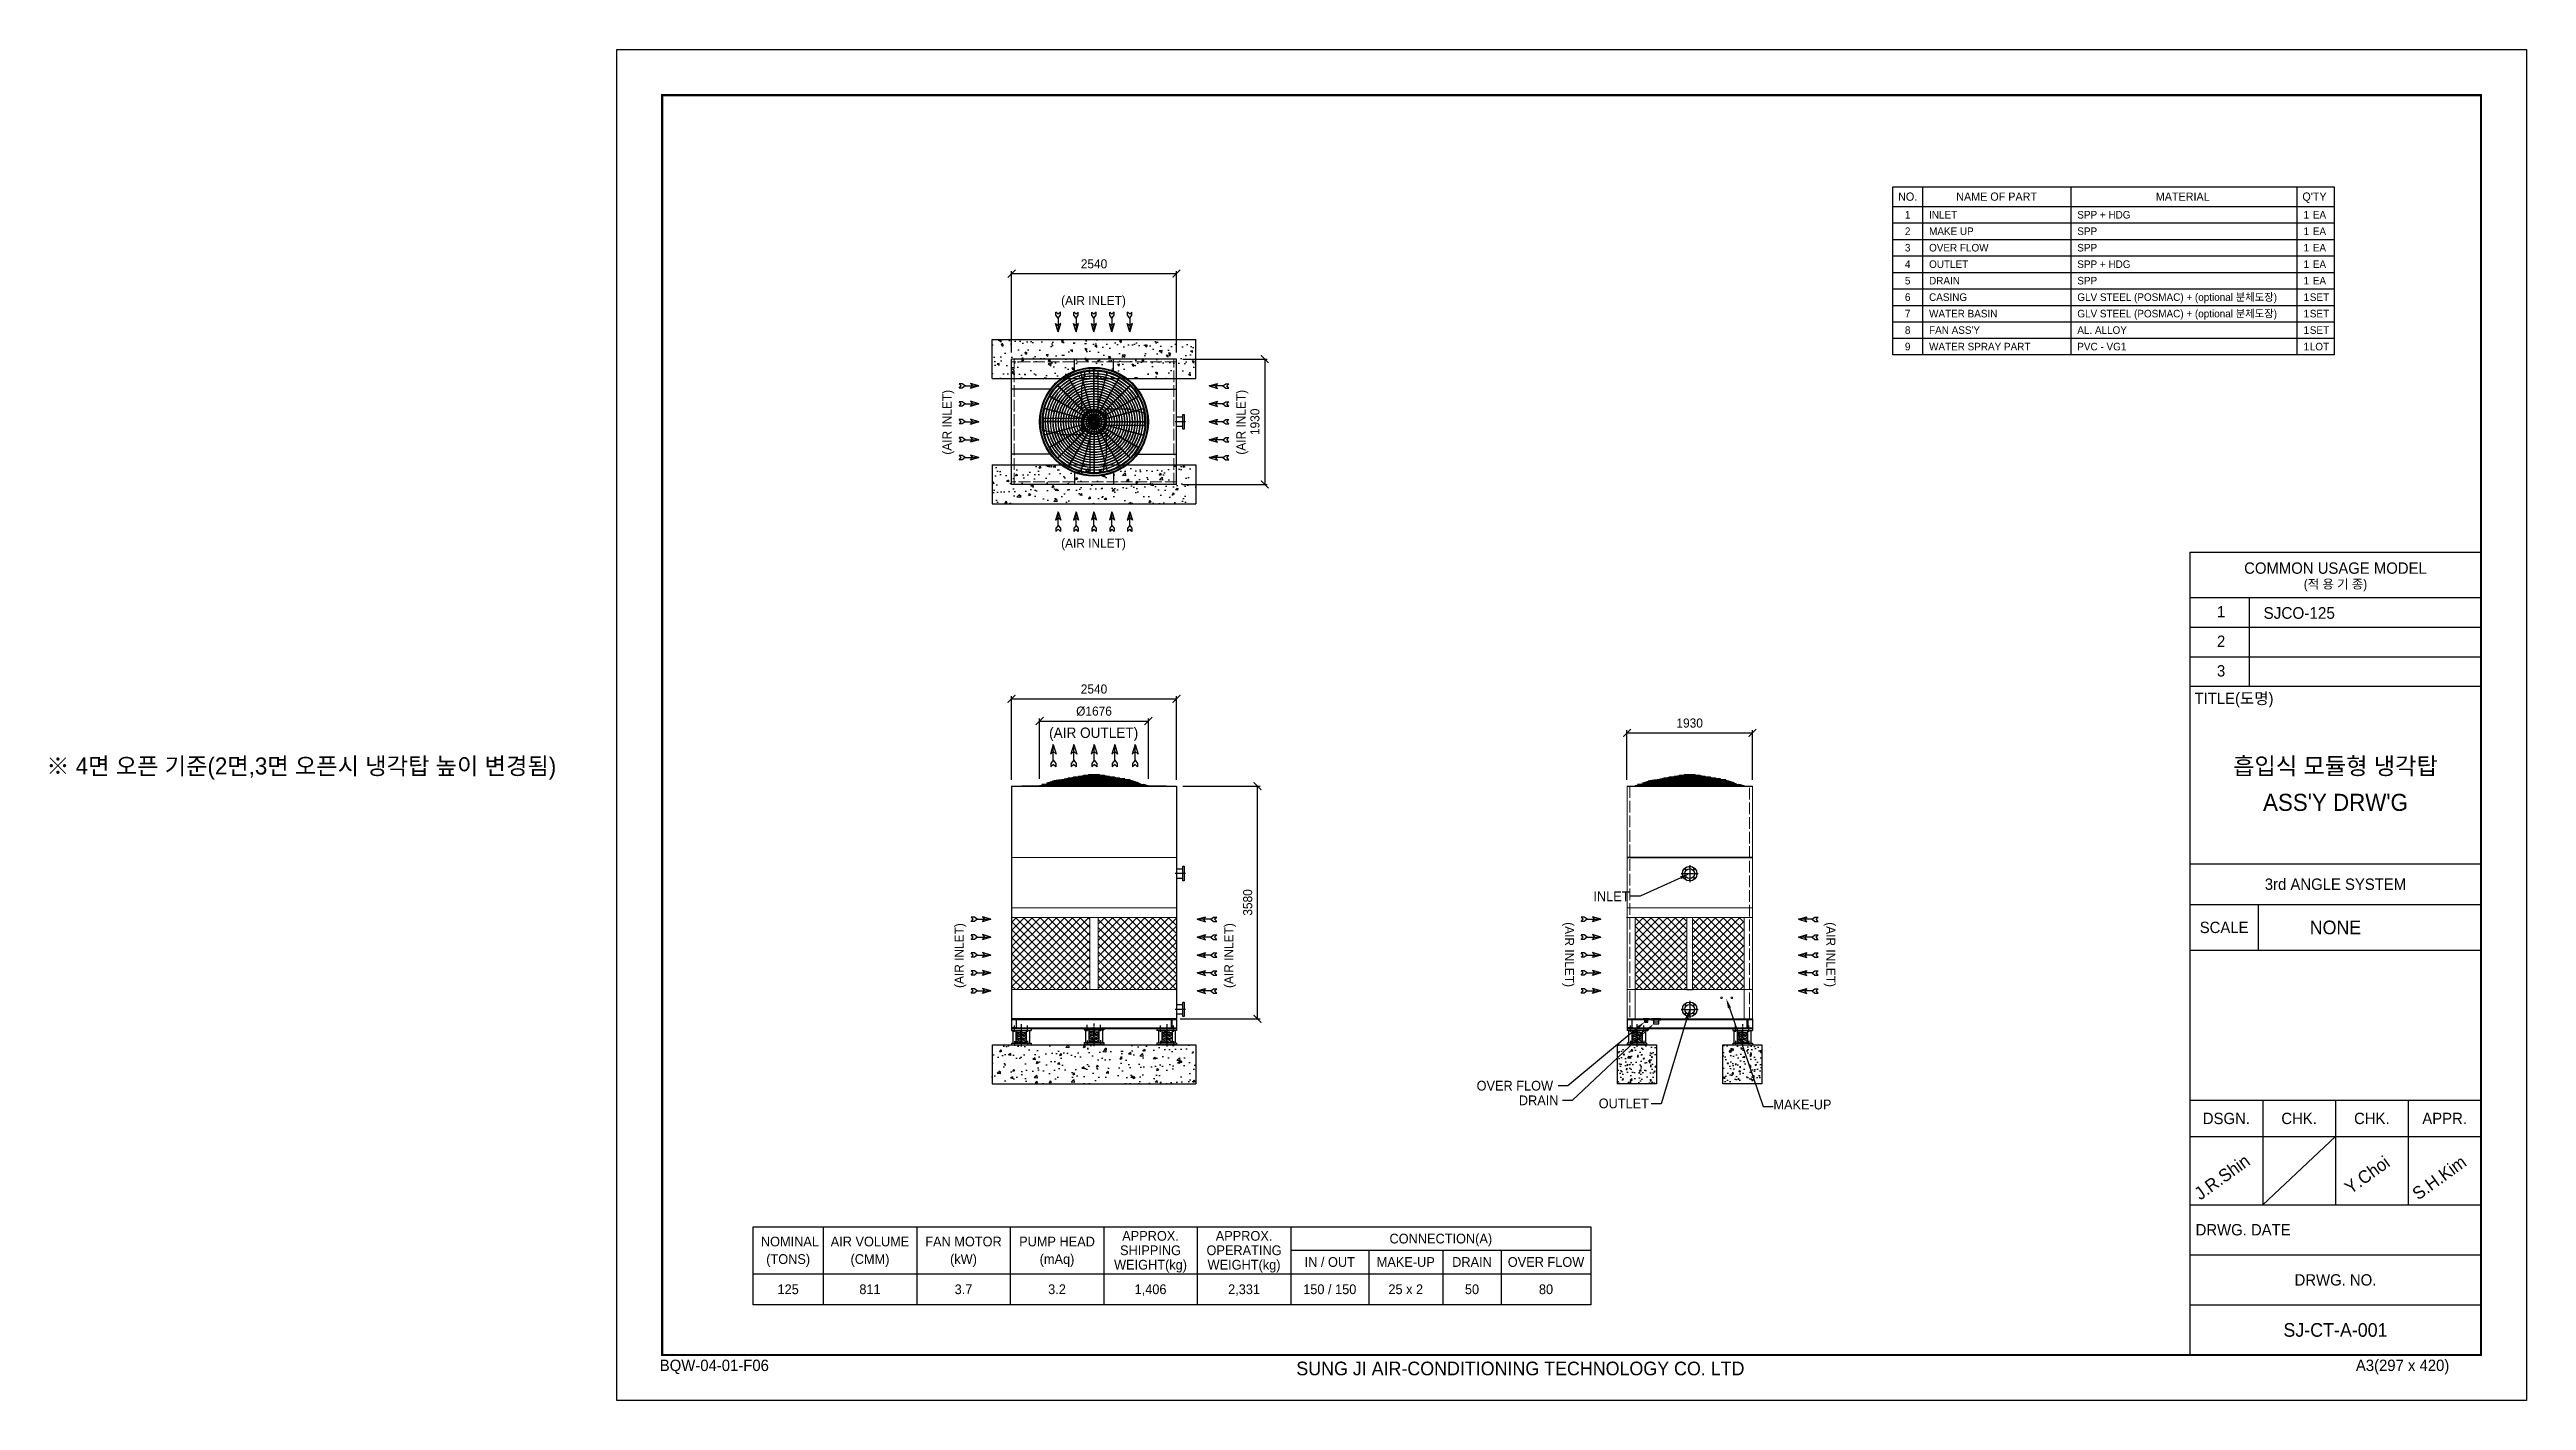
# Model space of a CAD drawing. Header units: millimetres. Extents: x 153470 to 191610, y 62385 to 83180.
import ezdxf
from ezdxf import colors
from ezdxf.entities.mleader import LeaderData, LeaderLine
from ezdxf.enums import TextEntityAlignment as Align
from ezdxf.math import Vec2, Vec3

# ---------------------------------------------------------------- set-up
doc = ezdxf.new("R2010")
doc.units = ezdxf.units.MM
doc.header["$LTSCALE"] = 30
doc.header["$MEASUREMENT"] = 0
doc.linetypes.add('CENTER', pattern=[2, 1.25, -0.25, 0.25, -0.25])
doc.linetypes.add('DASHED', pattern=[15, 12, -3])
doc.layers.get('0').update_dxf_attribs({"linetype": 'CONTINUOUS'})
doc.layers.get('DEFPOINTS').update_dxf_attribs({"color": 143, "linetype": 'CONTINUOUS'})
for name, color, linetype in [('4', 2, 'CONTINUOUS'), ('center', 1, 'CENTER'), ('L1_', 7, 'CONTINUOUS'), ('LINE', 7, 'CONTINUOUS'), ('냉각탑', 4, 'CONTINUOUS'), ('냉각탑_box', 1, 'CONTINUOUS'), ('냉각탑_dim', 1, 'CONTINUOUS'), ('냉각탑_form', 1, 'CONTINUOUS'), ('냉각탑_text', 3, 'CONTINUOUS'), ('냉각탑_기초', 23, 'CONTINUOUS'), ('냉각탑_찬넬방진', 1, 'CONTINUOUS')]:
    doc.layers.add(name, color=color, linetype=linetype)
doc.styles.add('HY울릉도L', font='')
doc.styles.get("Standard").update_dxf_attribs({"font": ''})
doc.styles.add('돋움', font='')
doc.styles.get('HY울릉도L').set_extended_font_data('HY울릉도L')
doc.styles.get('Standard').set_extended_font_data('Dotum')
doc.styles.get('돋움').set_extended_font_data('Dotum')
doc.dimstyles.new('성지DIM', dxfattribs={"dimtxt": 3.5, "dimasz": 3, "dimexe": 1, "dimexo": 2.5, "dimgap": 2, "dimtad": 1, "dimdec": 0, "dimzin": 3, "dimdsep": 46, "dimtxsty": 'HY울릉도L', "dimblk": 'ARCHTICK', "dimcen": -2, "dimclrd": 256, "dimclre": 256, "dimclrt": 7, "dimadec": 0, "dimazin": 0, "dimtfac": 1, "dimtdec": 0, "dimtofl": 0, "dimtmove": 0, "dimatfit": 3, "dimfxl": 0, "dimtolj": 1, "dimtzin": 0, "dimlwe": -1, "dimarcsym": 0})

msp = doc.modelspace()

# ---------------------------------------------------------------- texts
at = {"layer": '냉각탑_text', "style": '돋움'}
for s, height, p in [('NO.', 126.81, (182081.8, 80916.3)), ('NAME OF PART', 126.812, (183451.4, 80916.3)), ('MATERIAL', 126.81, (186317.4, 80916.3)), ("Q'TY", 126.81, (188346.3, 80916.3)), ('1', 116.7, (182081.8, 80637.3)), ('1', 116.7, (188219.5, 80637.3)), ('EA', 116.67, (188422.4, 80637.3)), ('3', 116.7, (182081.8, 80130.1)), ('2', 116.7, (182081.8, 80383.7)), ('1', 116.7, (188219.5, 80383.7)), ('1', 116.7, (188219.5, 80130.1)), ('EA', 116.67, (188422.4, 80383.7)), ('EA', 116.67, (188422.4, 80130.1)), ('4', 116.7, (182081.8, 79876.4)), ('1', 116.7, (188219.5, 79876.4)), ('EA', 116.67, (188422.4, 79876.4)), ('(AIR INLET)', 140, (169545.1, 79317.7)), ('5', 116.7, (182081.8, 79622.8)), ('6', 116.7, (182081.8, 79369.2)), ('1', 116.7, (188219.5, 79622.8)), ('1', 116.7, (188219.5, 79369.2)), ('SET', 116.67, (188422.4, 79369.2)), ('EA', 116.67, (188422.4, 79622.8)), ('7', 116.7, (182081.8, 79115.6)), ('1', 116.7, (188219.5, 79115.6)), ('SET', 116.67, (188422.4, 79115.6)), ('8', 116.7, (182081.8, 78862)), ('9', 116.7, (182081.8, 78608.3)), ('1', 116.7, (188219.5, 78862)), ('1', 116.7, (188219.5, 78608.3)), ('SET', 116.67, (188422.4, 78862)), ('LOT', 116.67, (188422.4, 78608.3)), ('(AIR INLET)', 140, (169545.1, 75583.4)), ('SJCO-125', 180.04, (188111, 74507.2)), ('(AIR OUTLET)', 160, (169547.4, 72663.7)), ('※ 4면 오픈 기준(2면,3면 오픈시 냉각탑 높이 변경됨)', 262.5, (157345.7, 72152.3)), ('흡입식 모듈형 냉각탑', 262.5, (188669.5, 72152.3)), ("ASS'Y DRW'G", 262.5, (188669.5, 71592.3)), ('NONE', 210.05, (188669.5, 69667)), (' NOMINAL', 150, (164843.2, 64831.8)), ('AIR VOLUME', 150, (166103.2, 64831.8)), ('FAN MOTOR', 150, (167543.2, 64831.8)), ('PUMP HEAD', 150, (168983.2, 64831.8)), ('APPROX.', 150, (170423.2, 64918.8)), ('APPROX.', 150, (171863.2, 64918.8)), ('CONNECTION(A)', 150, (174893.2, 64876.8)), ('(TONS)', 150, (164843.2, 64561.8)), ('(CMM)', 150, (166103.2, 64561.8)), ('(kW)', 150, (167543.2, 64561.8)), ('(mAq)', 150, (168983.2, 64561.8)), ('WEIGHT(kg)', 150, (170423.2, 64474.8)), ('SHIPPING', 150, (170423.2, 64696.8)), ('OPERATING', 150, (171863.2, 64696.8)), ('WEIGHT(kg)', 150, (171863.2, 64474.8)), ('IN / OUT', 150, (173183.2, 64516.8)), ('MAKE-UP', 150, (174353.2, 64516.8)), ('DRAIN', 150, (175373.2, 64516.8)), ('OVER FLOW', 150, (176513.2, 64516.8)), ('125', 150, (164843.2, 64096.8)), ('811', 150, (166103.2, 64096.8)), ('3.7', 150, (167543.2, 64096.8)), ('3.2', 150, (168983.2, 64096.8)), ('1,406', 150, (170423.2, 64096.8)), ('2,331', 150, (171863.2, 64096.8)), ('150 / 150', 150, (173183.2, 64096.8)), ('25 x 2', 150, (174353.2, 64096.8)), ('50', 150, (175373.2, 64096.8)), ('80', 150, (176513.2, 64096.8)), ('SJ-CT-A-001', 210.051, (188669.5, 63470.5))]:
    msp.add_text(s, height=height, dxfattribs=at).set_placement(p, align=Align.MIDDLE_CENTER)
for s, height, p in [('INLET ', 116.67, (182411.6, 80637.3)), ('SPP + HDG', 116.67, (184694.2, 80637.3)), ('OVER FLOW', 116.67, (182411.6, 80130.1)), ('MAKE UP', 116.67, (182411.6, 80383.7)), ('SPP', 116.67, (184694.2, 80383.7)), ('SPP', 116.67, (184694.2, 80130.1)), ('OUTLET ', 116.67, (182411.6, 79876.4)), ('SPP + HDG', 116.67, (184694.2, 79876.4)), ('CASING', 116.67, (182411.6, 79369.2)), ('DRAIN', 116.67, (182411.6, 79622.8)), ('SPP', 116.67, (184694.2, 79622.8)), ('GLV STEEL (POSMAC) + (optional 분체도장)', 116.667, (184694.2, 79369.2)), ('WATER BASIN', 116.667, (182411.6, 79115.6)), ('GLV STEEL (POSMAC) + (optional 분체도장)', 116.667, (184694.2, 79115.6)), ('WATER SPRAY PART', 116.667, (182411.6, 78608.3)), ("FAN ASS'Y", 116.67, (182411.6, 78862)), ('AL. ALLOY', 116.67, (184694.2, 78862)), ('PVC - VG1', 116.67, (184694.2, 78608.3)), ('OVER FLOW', 150, (175444, 67230.5)), ('DRAIN', 150, (176095, 67004.6)), ('MAKE-UP', 150, (180014.6, 66939.9))]:
    msp.add_text(s, height=height, dxfattribs=at).set_placement(p, align=Align.MIDDLE_LEFT)
for rotation, p in [(90, (167289.1, 77442.8)), (90, (171815.7, 77442.8)), (90, (167476.1, 69233.3)), (90, (171628.7, 69233.3)), (270, (176872.9, 69248.3)), (270, (180899.6, 69248.3))]:
    msp.add_text('(AIR INLET)', height=140, rotation=rotation, dxfattribs=at).set_placement(p, align=Align.MIDDLE_CENTER)
for s, p in [('INLET', (177798.9, 70145.4)), ('OUTLET', (178098.1, 66958.1))]:
    msp.add_text(s, height=150, dxfattribs=at).set_placement(p, align=Align.MIDDLE_RIGHT)
for s, p in [('J.R.Shin', (186587.3, 65460.1)), ('Y.Choi', (188902.7, 65553.5)), ('S.H.Kim', (189943.8, 65460.1))]:
    msp.add_text(s, height=196.05, rotation=35.81856, dxfattribs=at).set_placement(p)

# ---------------------------------------------------------------- blocks, each defined once
blk = doc.blocks.new('냉각탑form')
at = {"layer": 'DEFPOINTS'}
blk.add_lwpolyline([(0, 297.07), (420.1, 297.07), (420.1, 0), (0, 0)], close=True, dxfattribs=at)
at = {"layer": '냉각탑_form'}
for p, q in [((346.08, 186.55), (346.08, 10)), ((346.08, 186.55), (410.1, 186.55)), ((346.08, 186.55), (410.1, 186.55)), ((346.08, 176.54), (410.1, 176.54)), ((359.09, 176.54), (359.09, 157.04)), ((346.08, 170.04), (410.1, 170.04)), ((346.08, 163.54), (410.1, 163.54)), ((346.08, 157.04), (410.1, 157.04)), ((346.08, 157.04), (410.1, 157.04)), ((346.08, 118.03), (410.1, 118.03)), ((346.08, 109.03), (410.1, 109.03)), ((361.09, 109.03), (361.09, 99.02)), ((346.08, 99.02), (410.1, 99.02)), ((346.08, 66.02), (410.1, 66.02)), ((362.09, 66.02), (362.09, 43.01)), ((378.09, 66.02), (378.09, 43.01)), ((394.1, 66.02), (394.1, 43.01)), ((346.08, 58.01), (410.1, 58.01)), ((378.09, 58.01), (362.09, 43.01)), ((346.08, 43.01), (410.1, 43.01)), ((346.08, 32.01), (410.1, 32.01)), ((346.08, 21.01), (410.1, 21.01))]:
    blk.add_line(p, q, dxfattribs=at)
at = {"layer": '냉각탑_form', "const_width": 0.5}
blk.add_lwpolyline([(10, 287.07), (10, 10), (410.1, 10), (410.1, 287.07)], close=True, dxfattribs=at)
at = {"layer": '냉각탑_form', "style": '돋움'}
for s, height, p in [('COMMON USAGE MODEL', 2.5006, (378.09, 183.04)), ('(적 용 기 종)', 2, (378.09, 179.54)), ('3rd ANGLE SYSTEM', 2.5006, (378.09, 113.53)), ('SCALE', 2.501, (353.59, 104.03)), ('DSGN.', 2.501, (354.09, 62.02)), ('CHK.', 2.501, (370.09, 62.02)), ('CHK.', 2.501, (386.09, 62.02)), ('APPR.', 2.501, (402.1, 62.02)), ('DRWG. NO.', 2.501, (378.09, 26.51))]:
    blk.add_text(s, height=height, dxfattribs=at).set_placement(p, align=Align.MIDDLE_CENTER)
for s, height, p in [('1', 2.5, (352.02, 172.2)), ('2', 2.5, (352.02, 165.7)), ('3', 2.5, (352.02, 159.2)), ('TITLE(도명)', 2.501, (347.09, 153.14)), ('DRWG. DATE', 2.501, (347.32, 36.29)), ('BQW-04-01-F06', 2.5006, (9.48, 6.47)), ('SUNG JI AIR-CONDITIONING TECHNOLOGY CO. LTD', 3.0007, (149.5, 5.53)), ('A3(297 x 420)', 2.5006, (382.58, 6.47))]:
    blk.add_text(s, height=height, dxfattribs=at).set_placement(p)
blk = doc.blocks.new('A$C1FB73ED1')
for p, q in [((1261, 1340), (967, 2438)), ((1267, 1342), (972, 2440)), ((1277, 1343), (1277, 2480)), ((1283, 1343), (1283, 2480)), ((1293, 1342), (1588, 2440)), ((1299, 1340), (1593, 2438)), ((1224, 1309), (239, 1877)), ((1227, 1314), (242, 1883)), ((1233, 1322), (429, 2126)), ((1238, 1327), (434, 2131)), ((1246, 1333), (677, 2318)), ((1251, 1336), (683, 2321)), ((1309, 1336), (1877, 2321)), ((1314, 1333), (1883, 2318)), ((1322, 1327), (2126, 2131)), ((1327, 1322), (2131, 2126)), ((1333, 1314), (2318, 1883)), ((1336, 1309), (2321, 1877)), ((1217, 1283), (80, 1283)), ((1217, 1277), (80, 1277)), ((1218, 1293), (120, 1588)), ((1218, 1267), (120, 972)), ((1220, 1299), (122, 1593)), ((1220, 1261), (122, 967)), ((1224, 1251), (239, 683)), ((1227, 1246), (242, 677)), ((1233, 1238), (429, 434)), ((1238, 1233), (434, 429)), ((1246, 1227), (677, 242)), ((1251, 1224), (683, 239)), ((1261, 1220), (967, 122)), ((1267, 1218), (972, 120)), ((1277, 1217), (1277, 80)), ((1283, 1217), (1283, 80)), ((1293, 1218), (1588, 120)), ((1299, 1220), (1593, 122)), ((1309, 1224), (1877, 239)), ((1314, 1227), (1883, 242)), ((1322, 1233), (2126, 429)), ((1327, 1238), (2131, 434)), ((1333, 1246), (2318, 677)), ((1336, 1251), (2321, 683)), ((1340, 1299), (2438, 1593)), ((1340, 1261), (2438, 967)), ((1342, 1293), (2440, 1588)), ((1342, 1267), (2440, 972)), ((1343, 1283), (2480, 1283)), ((1343, 1277), (2480, 1277))]:
    blk.add_line(p, q)
for radius in [1280, 1260, 1220, 1200]:
    blk.add_circle((1280, 1280), radius)
at = {"ltscale": 5}
for radius in [1143, 1137, 1083, 1077, 1023, 1017, 963, 957, 903, 897, 843, 837, 783, 777, 723, 717, 663, 657, 603, 597, 543, 537, 483, 477, 423, 417, 363, 357, 303, 297, 243, 237, 183, 177, 123, 117, 63, 57, 40, 21]:
    blk.add_circle((1280, 1280), radius, dxfattribs=at)
at = {"color": 7}
blk.add_circle((1280, 1280), 274, dxfattribs=at)
at = {"layer": 'LINE', "color": 7}
for p, q in [((985, 2053), (1072, 2459)), ((1368, 2478), (1368, 1567)), ((985, 2053), (985, 1550)), ((84, 1368), (993, 1368)), ((84, 1368), (993, 1368)), ((1131, 1550), (985, 1550)), ((1131, 1550), (985, 1550)), ((993, 1131), (993, 1369)), ((993, 1131), (993, 1369)), ((993, 1369), (1011, 1369)), ((993, 1369), (1011, 1369)), ((993, 1131), (993, 1369)), ((993, 1131), (993, 1369)), ((993, 1369), (1011, 1369)), ((993, 1369), (1011, 1369)), ((1011, 1330), (1011, 1369)), ((1011, 1330), (1011, 1369)), ((1011, 1330), (1011, 1369)), ((1011, 1330), (1011, 1369)), ((1011, 1131), (1011, 1230)), ((1011, 1131), (1011, 1230)), ((1011, 1131), (1011, 1230)), ((1011, 1131), (1011, 1230)), ((1131, 1567), (1369, 1567)), ((1131, 1567), (1369, 1567)), ((1131, 1567), (1131, 1549)), ((1131, 1567), (1131, 1549)), ((1131, 1549), (1230, 1549)), ((1131, 1549), (1230, 1549)), ((1330, 1549), (1369, 1549)), ((1330, 1549), (1369, 1549)), ((1369, 1567), (1369, 1549)), ((1369, 1567), (1369, 1549)), ((1549, 1429), (1549, 1330)), ((1549, 1429), (1549, 1330)), ((1567, 1429), (1549, 1429)), ((1567, 1429), (1549, 1429)), ((1549, 1230), (1549, 1191)), ((1549, 1230), (1549, 1191)), ((1567, 1191), (1549, 1191)), ((1567, 1191), (1549, 1191)), ((2111, 1575), (1550, 1575)), ((1550, 1429), (1550, 1575)), ((1550, 1429), (1550, 1575)), ((1567, 1429), (1567, 1191)), ((1567, 1429), (1567, 1191)), ((2476, 1192), (1567, 1192)), ((2111, 1575), (2457, 1488)), ((509, 985), (103, 1072)), ((509, 985), (1010, 985)), ((509, 985), (1010, 985)), ((993, 1131), (1011, 1131)), ((993, 1131), (1011, 1131)), ((993, 1131), (1011, 1131)), ((993, 1131), (1011, 1131)), ((1010, 1131), (1010, 985)), ((1010, 1131), (1010, 985)), ((1010, 1131), (1010, 985)), ((1010, 1131), (1010, 985)), ((1230, 1011), (1191, 1011)), ((1191, 993), (1191, 1011)), ((1230, 1011), (1191, 1011)), ((1191, 993), (1191, 1011)), ((1429, 993), (1191, 993)), ((1429, 993), (1191, 993)), ((1192, 82), (1192, 993)), ((1429, 1011), (1330, 1011)), ((1429, 1011), (1330, 1011)), ((1429, 993), (1429, 1011)), ((1429, 993), (1429, 1011)), ((1429, 1010), (1575, 1010)), ((1429, 1010), (1575, 1010)), ((1575, 507), (1575, 1010)), ((1167, 83), (1167, 85)), ((1393, 83), (1393, 85)), ((1575, 507), (1488, 101)), ((1513, 104), (1513, 106))]:
    blk.add_line(p, q, dxfattribs=at)
for points in [[(966, 1272), (972, 1269), (979, 1272), (979, 1280), (972, 1284), (966, 1280)], [(966, 1272), (972, 1269), (979, 1272), (979, 1280), (972, 1284), (966, 1280)], [(966, 1272), (972, 1269), (979, 1272), (979, 1280), (972, 1284), (966, 1280)], [(966, 1272), (972, 1269), (979, 1272), (979, 1280), (972, 1284), (966, 1280)], [(1272, 1594), (1269, 1588), (1272, 1581), (1280, 1581), (1284, 1588), (1280, 1594)], [(1272, 1594), (1269, 1588), (1272, 1581), (1280, 1581), (1284, 1588), (1280, 1594)], [(1594, 1288), (1588, 1291), (1581, 1288), (1581, 1280), (1588, 1276), (1594, 1280)], [(1594, 1288), (1588, 1291), (1581, 1288), (1581, 1280), (1588, 1276), (1594, 1280)], [(1288, 966), (1291, 972), (1288, 979), (1280, 979), (1276, 972), (1280, 966)], [(1288, 966), (1291, 972), (1288, 979), (1280, 979), (1276, 972), (1280, 966)]]:
    blk.add_lwpolyline(points, close=True, dxfattribs=at)
for centre, radius in [((972, 1276), 8.5), ((972, 1276), 8.5), ((972, 1276), 8.5), ((972, 1276), 8.5), ((1001, 1350), 2), ((1001, 1350), 2), ((1001, 1350), 2), ((1001, 1350), 2), ((1001, 1231), 2), ((1001, 1231), 2), ((1001, 1231), 2), ((1001, 1231), 2), ((1001, 1191), 2), ((1001, 1191), 2), ((1001, 1191), 2), ((1001, 1191), 2), ((1191, 1559), 2), ((1191, 1559), 2), ((1231, 1559), 2), ((1231, 1559), 2), ((1276, 1588), 8.5), ((1276, 1588), 8.5), ((1350, 1559), 2), ((1350, 1559), 2), ((1559, 1369), 2), ((1559, 1369), 2), ((1559, 1329), 2), ((1559, 1329), 2), ((1559, 1210), 2), ((1559, 1210), 2), ((1588, 1284), 8.5), ((1588, 1284), 8.5), ((1210, 1001), 2), ((1210, 1001), 2), ((1284, 972), 8.5), ((1284, 972), 8.5), ((1329, 1001), 2), ((1329, 1001), 2), ((1369, 1001), 2), ((1369, 1001), 2)]:
    blk.add_circle(centre, radius, dxfattribs=at)
for centre, radius, start, end in [((1280, 1483), 1000, 83.50065, 103.45952), ((1280, 1483), 998, 83.48757, 103.487), ((1079, 1280), 1000, 173.50065, 193.45952), ((1079, 1280), 998, 173.48757, 193.487), ((1481, 1280), 998, 353.48757, 13.487), ((1481, 1280), 1000, 353.50065, 13.45952), ((1280, 1077), 998, 263.48757, 283.487), ((1280, 1077), 1000, 263.50065, 283.45952)]:
    blk.add_arc(centre, radius, start, end, dxfattribs=at)
blk = doc.blocks.new('화살표 IN OUT')
at = {"layer": '냉각탑_dim'}
for p, q in [((-323, 43), (-384, 43)), ((-343, 0), (-384, 43)), ((-384, -43), (-343, 0)), ((-266, 0), (-323, 43)), ((-266, 0), (-323, -43)), ((-266, 0), (0, 0)), ((-163, 50), (-122, 0)), ((0, 0), (-163, 50)), ((-163, -50), (-122, 0)), ((0, 0), (-163, -50)), ((-323, -43), (-384, -43))]:
    blk.add_line(p, q, dxfattribs=at)
blk = doc.blocks.new('_ArchTick')
at = {"color": 0, "linetype": 'ByBlock', "const_width": 0.15}
blk.add_lwpolyline([(-0.5, -0.5), (0.5, 0.5)], dxfattribs=at)
blk = doc.blocks.new('*D42')
at = {"layer": 'DEFPOINTS', "color": 0, "transparency": 16777216}
for p in [(170823, 79731), (168283, 78415), (170823, 78415)]:
    blk.add_point(p, dxfattribs=at)
at = {"layer": '냉각탑_dim', "transparency": 16777216}
for p, q in [((168283, 78515), (168283, 79771)), ((170823, 78515), (170823, 79771))]:
    blk.add_line(p, q, dxfattribs=at)
at = {"layer": '냉각탑_dim', "lineweight": -2, "transparency": 16777216}
blk.add_line((168283, 79731), (170823, 79731), dxfattribs=at)
at = {"layer": '냉각탑_dim', "lineweight": -2, "transparency": 16777216, "xscale": 120, "yscale": 120, "zscale": 120, "rotation": 180}
blk.add_blockref('_ArchTick', (168283, 79731), dxfattribs=at)
at = {"layer": '냉각탑_dim', "lineweight": -2, "transparency": 16777216, "xscale": 120, "yscale": 120, "zscale": 120}
blk.add_blockref('_ArchTick', (170823, 79731), dxfattribs=at)
at = {"layer": '냉각탑_dim', "color": 7, "transparency": 16777216, "insert": (169553, 79881), "char_height": 140, "attachment_point": 5, "style": 'HY울릉도L'}
blk.add_mtext('\\A1;2540', dxfattribs=at)
blk = doc.blocks.new('*D43')
at = {"layer": 'DEFPOINTS', "color": 0, "transparency": 16777216}
for p in [(170823, 78415), (170823, 76485), (172181, 76485)]:
    blk.add_point(p, dxfattribs=at)
at = {"layer": '냉각탑_dim', "transparency": 16777216}
for p, q in [((170923, 78415), (172221, 78415)), ((170923, 76485), (172221, 76485))]:
    blk.add_line(p, q, dxfattribs=at)
at = {"layer": '냉각탑_dim', "lineweight": -2, "transparency": 16777216}
blk.add_line((172181, 78415), (172181, 76485), dxfattribs=at)
at = {"layer": '냉각탑_dim', "lineweight": -2, "transparency": 16777216, "xscale": 120, "yscale": 120, "zscale": 120}
for p, rotation in [((172181, 78415), 90), ((172181, 76485), 270)]:
    blk.add_blockref('_ArchTick', p, dxfattribs=dict(at, rotation=rotation))
at = {"layer": '냉각탑_dim', "color": 7, "transparency": 16777216, "insert": (172031, 77450), "char_height": 140, "attachment_point": 5, "rotation": 90, "style": 'HY울릉도L'}
blk.add_mtext('\\A1;1930', dxfattribs=at)
blk = doc.blocks.new('A$C79F81A1E')
at = {"layer": '냉각탑_기초', "ltscale": 30}
h = blk.add_hatch(dxfattribs=at)
h.set_pattern_fill('AR-CONC', color=256, scale=50, angle=90, style=0)
h.set_pattern_definition([(220, (-114170.86, 1270.8), (31.3761, -358.6301), [37.5, -412.5]), (275, (-114170.86, 1270.8), (-376.0961, 69.3757), [30, -330]), (169.54856, (-114168.25, 1240.92), (-344.72, -289.2544), [31.8701, -350.571]), (223.8158, (-114270.86, 1270.8), (82.7596, -533.6207), [56.25, -618.75]), (173.36436, (-114263.97, 1226.34), (-487.0593, -467.331), [47.8052, -525.857]), (278.81584, (-114270.86, 1270.8), (-487.0593, -467.331), [45, -495]), (249, (-114245.86, 1220.8), (201.30945, -298.4535), [37.5, -412.5]), (304, (-114245.86, 1220.8), (-362.575, -121.6577), [30, -330]), (198.54856, (-114229.1, 1195.94), (-161.2656, -420.1112), [31.8701, -350.571]), (232.5, (-114170.86, 1270.81), (-166.44693, -6.07993), [0, -326, 0, -335, 0, -331.25]), (262.5, (-114170.86, 1270.8), (-197.20586, -131.53477), [0, -191, 0, -318.5, 0, -126.25]), (302.5, (-114170.86, 1382.31), (11.27744, -266.91122), [0, -125, 0, -390, 0, -517.5]), (312.5, (-114170.86, 1432.3), (-50.0525, -291.5931), [0, -162.5, 0, -259, 0, -367.5])])
h.paths.add_polyline_path([(0, 0), (0, 600), (3140, 600), (3140, 0)])
for p, q in [((0, 600), (3140, 600)), ((0, 600), (0, 0)), ((3140, 600), (3140, 0))]:
    blk.add_line(p, q, dxfattribs=at)
blk.add_lwpolyline([(0, 0), (3140, 0)], dxfattribs=at)
blk = doc.blocks.new('sdfghj')
at = {"layer": '4', "color": 3, "linetype": 'CENTER'}
blk.add_line((77432, -35928), (77432, -36281), dxfattribs=at)
at = {"layer": 'L1_', "color": 2, "linetype": 'Continuous'}
for p, q in [((77283, -35997), (77283, -36029)), ((77283, -35997), (77584, -35997)), ((77283, -36029), (77584, -36029)), ((77283, -36221), (77584, -36221)), ((77283, -36221), (77283, -36247)), ((77301, -36029), (77351, -36029)), ((77301, -36029), (77301, -36222)), ((77301, -36120), (77301, -36221)), ((77351, -36029), (77351, -36222)), ((77351, -36120), (77351, -36221)), ((77367, -36056), (77367, -36068)), ((77428, -36056), (77367, -36056)), ((77367, -36063), (77395, -36068)), ((77367, -36160), (77426, -36133)), ((77367, -36160), (77406, -36171)), ((77367, -36210), (77367, -36221)), ((77495, -36213), (77367, -36213)), ((77367, -36213), (77493, -36213)), ((77368, -36080), (77419, -36056)), ((77368, -36105), (77428, -36077)), ((77368, -36131), (77428, -36103)), ((77368, -36189), (77422, -36164)), ((77496, -36213), (77368, -36213)), ((77369, -36213), (77497, -36213)), ((77370, -36106), (77407, -36113)), ((77425, -36191), (77378, -36213)), ((77384, -36029), (77384, -36031)), ((77477, -36031), (77384, -36031)), ((77419, -36158), (77391, -36149)), ((77428, -36100), (77393, -36093)), ((77425, -36031), (77425, -36041)), ((77440, -36041), (77425, -36041)), ((77428, -36130), (77428, -36041)), ((77428, -36130), (77436, -36130)), ((77436, -36130), (77436, -36041)), ((77436, -36056), (77496, -36056)), ((77438, -36056), (77436, -36056)), ((77496, -36105), (77436, -36077)), ((77436, -36099), (77471, -36093)), ((77495, -36131), (77436, -36103)), ((77497, -36160), (77438, -36133)), ((77438, -36191), (77485, -36213)), ((77440, -36031), (77440, -36041)), ((77495, -36189), (77442, -36164)), ((77496, -36080), (77444, -36056)), ((77444, -36158), (77473, -36149)), ((77493, -36106), (77457, -36113)), ((77497, -36160), (77458, -36171)), ((77496, -36063), (77469, -36068)), ((77477, -36029), (77477, -36031)), ((77496, -36056), (77496, -36068)), ((77497, -36209), (77497, -36221)), ((77509, -36029), (77562, -36029)), ((77509, -36029), (77509, -36221)), ((77509, -36120), (77509, -36221)), ((77562, -36029), (77562, -36221)), ((77562, -36120), (77562, -36221)), ((77584, -35997), (77584, -36029)), ((77584, -36221), (77584, -36247)), ((77283, -36247), (77584, -36247))]:
    blk.add_line(p, q, dxfattribs=at)
at = {"layer": 'L1_', "color": 1, "linetype": 'CENTER'}
for p, q in [((77327, -36047), (77327, -35949)), ((77327, -36189), (77327, -36261)), ((77531, -36047), (77531, -35949)), ((77531, -36188), (77531, -36260))]:
    blk.add_line(p, q, dxfattribs=at)
at = {"layer": 'L1_', "color": 2, "linetype": 'Continuous'}
for centre, radius, start, end in [((77381, -36092), 18.3, 142.4554, 226.9466), ((77394, -36147), 31.4, 150.8406, 199.726), ((77368, -36157), 3.63, 199.726, 254.389), ((77386, -36200), 21.4, 154.2564, 218.822), ((77369, -36083), 3.63, 114.7395, 142.4554), ((77370, -36134), 3.63, 114.7395, 150.8406), ((77370, -36192), 3.63, 114.7395, 154.2564), ((77371, -36103), 3.63, 226.9466, 260.1342), ((77418, -36162), 3.63, 294.7395, 71.8917), ((77424, -36167), 3.63, 22.2631, 114.7395), ((77400, -36177), 29.3, 330.1371, 22.2631), ((77425, -36130), 3.63, 294.7395, 0), ((77464, -36177), 29.3, 157.7369, 209.8629), ((77440, -36130), 3.63, 180, 245.2605), ((77440, -36167), 3.63, 65.2605, 157.7369), ((77446, -36162), 3.63, 108.1083, 245.2605), ((77493, -36103), 3.63, 279.8658, 313.0534), ((77483, -36092), 18.3, 313.0534, 37.5446), ((77494, -36134), 3.63, 29.1594, 65.2605), ((77494, -36192), 3.63, 25.7436, 65.2605), ((77478, -36200), 21.4, 321.178, 25.7436), ((77494, -36083), 3.63, 37.5446, 65.2605), ((77470, -36147), 31.4, 340.274, 29.1594), ((77496, -36157), 3.63, 285.611, 340.274)]:
    blk.add_arc(centre, radius, start, end, dxfattribs=at)
blk = doc.blocks.new('*D44')
at = {"layer": 'DEFPOINTS', "color": 0, "transparency": 16777216}
for p in [(170823, 71841), (172070, 71841), (170778, 68261)]:
    blk.add_point(p, dxfattribs=at)
at = {"layer": '냉각탑_dim', "transparency": 16777216}
for p, q in [((170923, 71841), (172110, 71841)), ((170878, 68261), (172110, 68261))]:
    blk.add_line(p, q, dxfattribs=at)
at = {"layer": '냉각탑_dim', "lineweight": -2, "transparency": 16777216}
blk.add_line((172070, 68261), (172070, 71841), dxfattribs=at)
at = {"layer": '냉각탑_dim', "lineweight": -2, "transparency": 16777216, "xscale": 120, "yscale": 120, "zscale": 120}
for p, rotation in [((172070, 71841), 90), ((172070, 68261), 270)]:
    blk.add_blockref('_ArchTick', p, dxfattribs=dict(at, rotation=rotation))
at = {"layer": '냉각탑_dim', "color": 7, "transparency": 16777216, "insert": (171920, 70051), "char_height": 140, "attachment_point": 5, "rotation": 90, "style": 'HY울릉도L'}
blk.add_mtext('\\A1;3580', dxfattribs=at)
blk = doc.blocks.new('*D45')
at = {"layer": 'DEFPOINTS', "color": 0, "transparency": 16777216}
for p in [(179690, 72662), (177760, 71841), (179690, 71841)]:
    blk.add_point(p, dxfattribs=at)
at = {"layer": '냉각탑_dim', "transparency": 16777216}
for p, q in [((177760, 71941), (177760, 72702)), ((179690, 71941), (179690, 72702))]:
    blk.add_line(p, q, dxfattribs=at)
at = {"layer": '냉각탑_dim', "lineweight": -2, "transparency": 16777216}
blk.add_line((177760, 72662), (179690, 72662), dxfattribs=at)
at = {"layer": '냉각탑_dim', "lineweight": -2, "transparency": 16777216, "xscale": 120, "yscale": 120, "zscale": 120, "rotation": 180}
blk.add_blockref('_ArchTick', (177760, 72662), dxfattribs=at)
at = {"layer": '냉각탑_dim', "lineweight": -2, "transparency": 16777216, "xscale": 120, "yscale": 120, "zscale": 120}
blk.add_blockref('_ArchTick', (179690, 72662), dxfattribs=at)
at = {"layer": '냉각탑_dim', "color": 7, "transparency": 16777216, "insert": (178725, 72812), "char_height": 140, "attachment_point": 5, "style": 'HY울릉도L'}
blk.add_mtext('\\A1;1930', dxfattribs=at)
blk = doc.blocks.new('fsadvwefvwefv')
at = {"layer": '4', "color": 3, "linetype": 'CENTER'}
blk.add_line((147940, 26677), (147940, 26324), dxfattribs=at)
at = {"layer": 'L1_', "color": 2, "linetype": 'Continuous'}
for p, q in [((147788, 26609), (147788, 26577)), ((148089, 26609), (147788, 26609)), ((148089, 26577), (147788, 26577)), ((148089, 26385), (147788, 26385)), ((147788, 26385), (147788, 26359)), ((148089, 26359), (147788, 26359)), ((147863, 26577), (147810, 26577)), ((147810, 26577), (147810, 26385)), ((147810, 26486), (147810, 26385)), ((147863, 26577), (147863, 26385)), ((147863, 26486), (147863, 26385)), ((147875, 26446), (147915, 26435)), ((147875, 26396), (147875, 26385)), ((148003, 26393), (147875, 26393)), ((147876, 26526), (147928, 26550)), ((147876, 26550), (147876, 26538)), ((147936, 26550), (147876, 26550)), ((147876, 26543), (147903, 26538)), ((147876, 26501), (147936, 26529)), ((147876, 26446), (147934, 26473)), ((147876, 26393), (148004, 26393)), ((147877, 26475), (147936, 26503)), ((147877, 26417), (147931, 26442)), ((147878, 26393), (148005, 26393)), ((147879, 26499), (147915, 26493)), ((148005, 26393), (147879, 26393)), ((147934, 26414), (147887, 26393)), ((147895, 26577), (147895, 26575)), ((147895, 26575), (147988, 26575)), ((147928, 26448), (147900, 26457)), ((147936, 26506), (147901, 26512)), ((147933, 26575), (147933, 26565)), ((147933, 26565), (147948, 26565)), ((147935, 26550), (147936, 26550)), ((147936, 26476), (147936, 26565)), ((147944, 26476), (147936, 26476)), ((147944, 26476), (147944, 26565)), ((148005, 26501), (147944, 26529)), ((147944, 26506), (147979, 26512)), ((148004, 26475), (147944, 26503)), ((147945, 26550), (148005, 26550)), ((148005, 26446), (147946, 26473)), ((147947, 26414), (147994, 26393)), ((147948, 26575), (147948, 26565)), ((148004, 26417), (147950, 26442)), ((148004, 26526), (147953, 26550)), ((147953, 26448), (147981, 26457)), ((148002, 26499), (147966, 26493)), ((148005, 26446), (147966, 26435)), ((148005, 26543), (147978, 26538)), ((147988, 26577), (147988, 26575)), ((148005, 26550), (148005, 26538)), ((148005, 26395), (148005, 26385)), ((148071, 26577), (148021, 26577)), ((148021, 26577), (148021, 26384)), ((148021, 26486), (148021, 26385)), ((148071, 26577), (148071, 26384)), ((148071, 26486), (148071, 26385)), ((148089, 26609), (148089, 26577)), ((148089, 26385), (148089, 26359))]:
    blk.add_line(p, q, dxfattribs=at)
at = {"layer": 'L1_', "color": 1, "linetype": 'CENTER'}
for p, q in [((147841, 26558), (147841, 26657)), ((147841, 26418), (147841, 26346)), ((148045, 26558), (148045, 26657)), ((148045, 26417), (148045, 26345))]:
    blk.add_line(p, q, dxfattribs=at)
at = {"layer": 'L1_', "color": 2, "linetype": 'Continuous'}
for centre, radius, start, end in [((147890, 26514), 18.3, 142.4554, 226.9466), ((147903, 26458), 31.4, 150.8406, 199.726), ((147876, 26449), 3.63, 199.726, 254.389), ((147894, 26406), 21.4, 154.2564, 218.822), ((147878, 26523), 3.63, 114.7395, 142.4554), ((147878, 26472), 3.63, 114.7395, 150.8406), ((147878, 26414), 3.63, 114.7395, 154.2564), ((147880, 26503), 3.63, 226.9466, 260.1342), ((147927, 26444), 3.63, 294.7395, 71.8917), ((147932, 26439), 3.63, 22.2631, 114.7395), ((147933, 26476), 3.63, 294.7395, 0), ((147909, 26429), 29.3, 330.1371, 22.2631), ((147972, 26429), 29.3, 157.7369, 209.8629), ((147948, 26476), 3.63, 180, 245.2605), ((147949, 26439), 3.63, 65.2605, 157.7369), ((147954, 26444), 3.63, 108.1083, 245.2605), ((148001, 26503), 3.63, 279.8658, 313.0534), ((147987, 26406), 21.4, 321.178, 25.7436), ((148003, 26523), 3.63, 37.5446, 65.2605), ((147991, 26514), 18.3, 313.0534, 37.5446), ((148003, 26472), 3.63, 29.1594, 65.2605), ((148002, 26414), 3.63, 25.7436, 65.2605), ((148004, 26449), 3.63, 285.611, 340.274), ((147978, 26458), 31.4, 340.274, 29.1594)]:
    blk.add_arc(centre, radius, start, end, dxfattribs=at)
at = {"layer": '냉각탑_기초', "ltscale": 30}
blk.add_line((147980, 26355), (147980, 26355), dxfattribs=at)
blk = doc.blocks.new('*D46')
at = {"layer": 'DEFPOINTS', "color": 0, "transparency": 16777216}
for p in [(170823, 73186), (168283, 71841), (170823, 71841)]:
    blk.add_point(p, dxfattribs=at)
at = {"layer": '냉각탑_dim', "transparency": 16777216}
for p, q in [((168283, 71941), (168283, 73226)), ((170823, 71941), (170823, 73226))]:
    blk.add_line(p, q, dxfattribs=at)
at = {"layer": '냉각탑_dim', "lineweight": -2, "transparency": 16777216}
blk.add_line((168283, 73186), (170823, 73186), dxfattribs=at)
at = {"layer": '냉각탑_dim', "lineweight": -2, "transparency": 16777216, "xscale": 120, "yscale": 120, "zscale": 120, "rotation": 180}
blk.add_blockref('_ArchTick', (168283, 73186), dxfattribs=at)
at = {"layer": '냉각탑_dim', "lineweight": -2, "transparency": 16777216, "xscale": 120, "yscale": 120, "zscale": 120}
blk.add_blockref('_ArchTick', (170823, 73186), dxfattribs=at)
at = {"layer": '냉각탑_dim', "color": 7, "transparency": 16777216, "insert": (169553, 73336), "char_height": 140, "attachment_point": 5, "style": 'HY울릉도L'}
blk.add_mtext('\\A1;2540', dxfattribs=at)
blk = doc.blocks.new('*D47')
at = {"layer": 'DEFPOINTS', "color": 0, "transparency": 16777216}
for p in [(170391, 72844), (168715, 71852), (170391, 71852)]:
    blk.add_point(p, dxfattribs=at)
at = {"layer": '냉각탑_dim', "transparency": 16777216}
for p, q in [((168715, 71952), (168715, 72884)), ((170391, 71952), (170391, 72884))]:
    blk.add_line(p, q, dxfattribs=at)
at = {"layer": '냉각탑_dim', "lineweight": -2, "transparency": 16777216}
blk.add_line((168715, 72844), (170391, 72844), dxfattribs=at)
at = {"layer": '냉각탑_dim', "lineweight": -2, "transparency": 16777216, "xscale": 120, "yscale": 120, "zscale": 120, "rotation": 180}
blk.add_blockref('_ArchTick', (168715, 72844), dxfattribs=at)
at = {"layer": '냉각탑_dim', "lineweight": -2, "transparency": 16777216, "xscale": 120, "yscale": 120, "zscale": 120}
blk.add_blockref('_ArchTick', (170391, 72844), dxfattribs=at)
at = {"layer": '냉각탑_dim', "color": 7, "transparency": 16777216, "insert": (169553, 72994), "char_height": 140, "attachment_point": 5, "style": 'HY울릉도L'}
blk.add_mtext('\\A1;Ø1676', dxfattribs=at)
blk = doc.blocks.new('A$C05CA400C')
at = {"layer": '냉각탑_기초', "ltscale": 30}
h = blk.add_hatch(dxfattribs=at)
h.set_pattern_fill('AR-CONC', color=256, scale=30, style=0)
h.set_pattern_definition([(50, (-16569.06, -4991.66), (215.178, -18.8256), [22.5, -247.5]), (355, (-16569.06, -4991.66), (-41.6254, 225.6576), [18, -198]), (100.4514, (-16551.13, -4993.23), (173.5528, 206.8319), [19.122, -210.3426]), (46.1842, (-16569.06, -4931.66), (320.1723, -49.6557), [33.75, -371.25]), (96.6356, (-16542.38, -4935.8), (280.399, 292.2354), [28.683, -315.514]), (351.1842, (-16569.06, -4931.66), (280.3986, 292.2356), [27, -297]), (21, (-16539.06, -4946.66), (179.0721, -120.7857), [22.5, -247.5]), (326, (-16539.06, -4946.66), (72.9946, 217.545), [18, -198]), (71.4514, (-16524.13, -4956.72), (252.0668, 96.7591), [19.122, -210.3426]), (37.5, (-16569.06, -4991.66), (3.64796, 99.86816), [0, -195.6, 0, -201, 0, -198.75]), (7.5, (-16569.06, -4991.66), (78.92086, 118.3235), [0, -114.6, 0, -191.1, 0, -75.75]), (327.5, (-16635.96, -4991.66), (160.14673, -6.76646), [0, -75, 0, -234, 0, -310.5]), (317.5, (-16665.96, -4991.66), (174.9559, 30.0315), [0, -97.5, 0, -155.4, 0, -220.5])])
h.paths.add_polyline_path([(0, 600), (600, 600), (600, 0), (0, 0)])
blk.add_lwpolyline([(0, 600), (600, 600), (600, 0), (0, 0)], close=True, dxfattribs=at)

# ---------------------------------------------------------------- dimensions: what is measured, and where the dimension line sits
at = {"layer": '냉각탑_dim'}
dim = msp.add_linear_dim(base=(170822.6, 79731.1), p1=(168282.6, 78415.3), p2=(170822.6, 78415.3), dimstyle='성지DIM', override={"dimscale": 40}, dxfattribs=at)
dim.commit()
dim.dimension.update_dxf_attribs({"geometry": '*D42', "text_midpoint": (169552.6, 79731.1), "dimtype": 160})
dim = msp.add_linear_dim(base=(172180.9, 76485.3), p1=(170822.6, 78415.3), p2=(170822.6, 76485.3), angle=90, dimstyle='성지DIM', override={"dimscale": 40}, dxfattribs=at)
dim.commit()
dim.dimension.update_dxf_attribs({"geometry": '*D43', "text_midpoint": (172180.9, 77450.3), "dimtype": 160})
for base, p1, p2, picture, middle in [((170822.6, 73186.1), (168282.6, 71840.8), (170822.6, 71840.8), '*D46', (169552.6, 73336.1)), ((179690.2, 72662.4), (177760.2, 71840.8), (179690.2, 71840.8), '*D45', (178725.2, 72812.4))]:
    dim = msp.add_linear_dim(base=base, p1=p1, p2=p2, dimstyle='성지DIM', override={"dimscale": 40}, dxfattribs=at)
    dim.commit()
    dim.dimension.update_dxf_attribs({"geometry": picture, "text_midpoint": middle})
dim = msp.add_linear_dim(base=(170390.6, 72843.7), p1=(168714.6, 71852.1), p2=(170390.6, 71852.1), text='Ø<>', dimstyle='성지DIM', override={"dimscale": 40}, dxfattribs=at)
dim.commit()
dim.dimension.update_dxf_attribs({"geometry": '*D47', "text_midpoint": (169552.6, 72993.7)})
dim = msp.add_linear_dim(base=(172069.7, 71840.8), p1=(170777.6, 68260.8), p2=(170822.6, 71840.8), angle=90, dimstyle='성지DIM', override={"dimscale": 40}, dxfattribs=at)
dim.commit()
dim.dimension.update_dxf_attribs({"geometry": '*D44', "text_midpoint": (171919.7, 70050.8)})

# ---------------------------------------------------------------- hatches: boundary and pattern name
at = {"ltscale": 500}
h = msp.add_hatch(dxfattribs=at)
h.set_pattern_fill('ANSI37', color=256, scale=700)
h.set_pattern_definition([(45, (-19676.12, 61460.67), (-61.871843, 61.871843), []), (135, (-19676.12, 61460.67), (-61.871843, -61.871843), [])])
h.paths.add_polyline_path([(168282.6, 69820.8), (168282.6, 68710.8), (169490.1, 68710.8), (169490.1, 69820.8)])
h.paths.add_polyline_path([(170822.6, 68710.8), (170822.6, 69820.8), (169615.1, 69820.8), (169615.1, 68710.8)])
h = msp.add_hatch(dxfattribs=at)
h.set_pattern_fill('ANSI37', color=256, scale=700)
h.set_pattern_definition([(45, (-17198.25, 61460.67), (-61.871843, 61.871843), []), (135, (-17198.25, 61460.67), (-61.871843, -61.871843), [])])
h.paths.add_polyline_path([(179565.2, 68710.8), (179565.2, 69820.8), (178767.2, 69820.8), (178767.2, 68710.8)])
h.paths.add_polyline_path([(177885.2, 69820.8), (177885.2, 68710.8), (178683.2, 68710.8), (178683.2, 69820.8)])

# ---------------------------------------------------------------- linework, layer by layer
for p, q in [((168282.6, 76485.3), (168282.6, 78415.3)), ((170822.6, 78415.3), (168282.6, 78415.3)), ((169252.6, 78232.8), (169252.6, 78415.3)), ((169852.6, 78232.8), (169852.6, 78415.3)), ((170822.6, 76485.3), (170822.6, 78415.3)), ((168880.1, 77950.3), (168282.6, 77950.3)), ((170225.1, 77950.3), (170822.6, 77950.3)), ((168880.1, 76950.3), (168282.6, 76950.3)), ((169252.6, 76667.9), (169252.6, 76485.3)), ((169852.6, 76667.9), (169852.6, 76485.3)), ((170225.1, 76950.3), (170822.6, 76950.3)), ((170822.6, 76485.3), (168282.6, 76485.3)), ((168282.6, 71840.8), (170822.6, 71840.8)), ((168282.6, 71840.8), (168282.6, 68260.8)), ((170666, 71840.8), (168439.2, 71840.8)), ((170822.6, 71840.8), (170822.6, 68260.8)), ((177760.2, 71840.8), (179690.2, 71840.8)), ((178683.2, 68710.8), (178767.2, 68710.8)), ((170822.6, 68260.8), (168282.6, 68260.8))]:
    msp.add_line(p, q, dxfattribs=at)
at = {"color": 5, "linetype": 'DASHED', "lineweight": 9, "ltscale": 0.5}
for p, q in [((170822.6, 78373.3), (168282.6, 78373.3)), ((168324.6, 76485.3), (168324.6, 78415.3)), ((170780.6, 76485.3), (170780.6, 78415.3)), ((170822.6, 76527.3), (168282.6, 76527.3)), ((177802.2, 71840.8), (177802.2, 68260.8)), ((179648.2, 68260.8), (179648.2, 71840.8))]:
    msp.add_line(p, q, dxfattribs=at)
at = {"color": 3}
for p, q in [((170822.6, 77525.3), (170922.6, 77525.3)), ((170922.6, 77375.3), (170822.6, 77375.3)), ((170942.6, 77338.3), (170922.6, 77338.3)), ((170822.6, 70569.8), (170922.6, 70569.8)), ((170922.6, 70419.8), (170822.6, 70419.8)), ((170942.6, 70382.8), (170922.6, 70382.8)), ((170822.6, 68480.8), (170922.6, 68480.8)), ((170922.6, 68330.8), (170822.6, 68330.8)), ((170942.6, 68293.8), (170922.6, 68293.8)), ((178030.6, 68230.8), (178080.6, 68230.8)), ((178169.4, 68212.8), (178249.4, 68212.8))]:
    msp.add_line(p, q, dxfattribs=at)
at = {"lineweight": 18, "ltscale": 500}
for p, q in [((177760.2, 71840.8), (177760.2, 68260.8)), ((179690.2, 68260.8), (179690.2, 71840.8)), ((168282.6, 70740.8), (170822.6, 70740.8)), ((179690.2, 70747.4), (177760.2, 70747.4)), ((179690.2, 70740.4), (177760.2, 70740.4)), ((170822.6, 69970.8), (168282.6, 69970.8)), ((170822.6, 69820.8), (168282.6, 69820.8)), ((169490.1, 69820.8), (169615.1, 69820.8)), ((169490.1, 69820.8), (169490.1, 68710.8)), ((169615.1, 68710.8), (169615.1, 69820.8)), ((179690.2, 69820.8), (177752.5, 69820.8)), ((179690.2, 69970.8), (177760.2, 69970.8)), ((177885.2, 68260.8), (177885.2, 69820.8)), ((178683.2, 69820.8), (178767.2, 69820.8)), ((178683.2, 69820.8), (178683.2, 68710.8)), ((178767.2, 69820.8), (178767.2, 68710.8)), ((179565.2, 68260.8), (179565.2, 69820.8)), ((169490.1, 68710.8), (168282.6, 68710.8)), ((169490.1, 68710.8), (169615.1, 68710.8)), ((170822.6, 68710.8), (169615.1, 68710.8)), ((177760.2, 68710.8), (178683.2, 68710.8)), ((178767.2, 68710.8), (179690.2, 68710.8)), ((170822.6, 68260.8), (168282.6, 68260.8)), ((177760.2, 68260.8), (179690.2, 68260.8))]:
    msp.add_line(p, q, dxfattribs=at)
at = {"color": 3}
for points in [[(170922.6, 77338.3), (170922.6, 77562.8), (170942.6, 77562.8), (170942.6, 77338.3)], [(170922.6, 70382.8), (170922.6, 70607.3), (170942.6, 70607.3), (170942.6, 70382.8)], [(170922.6, 68293.8), (170922.6, 68518.3), (170942.6, 68518.3), (170942.6, 68293.8)]]:
    msp.add_lwpolyline(points, dxfattribs=at)
for points in [[(178010.6, 68260.8), (178010.6, 68250.8), (178100.6, 68250.8), (178100.6, 68260.8)], [(178030.6, 68250.8), (178030.6, 68210.8), (178080.6, 68210.8), (178080.6, 68250.8)], [(178137.4, 68260.8), (178137.4, 68244.8), (178281.4, 68244.8), (178281.4, 68260.8)], [(178169.4, 68244.8), (178169.4, 68180.8), (178249.4, 68180.8), (178249.4, 68244.8)]]:
    msp.add_lwpolyline(points, close=True, dxfattribs=at)
for centre, radius in [((178725.2, 70494.8), 112.5), ((178725.2, 70494.8), 75), ((178658.9, 70561.1), 6), ((178725.2, 70588.6), 6), ((178791.5, 70561.1), 6), ((178631.5, 70494.8), 6), ((178658.9, 70428.5), 6), ((178725.2, 70401.1), 6), ((178791.5, 70428.5), 6), ((178819, 70494.8), 6), ((178725.2, 68405.8), 112.5), ((178631.5, 68405.8), 6), ((178725.2, 68405.8), 75), ((178658.9, 68472.1), 6), ((178658.9, 68339.5), 6), ((178725.2, 68499.6), 6), ((178725.2, 68312.1), 6), ((178791.5, 68472.1), 6), ((178791.5, 68339.5), 6), ((178819, 68405.8), 6)]:
    msp.add_circle(centre, radius, dxfattribs=at)
at = {"lineweight": 18, "ltscale": 500}
for centre in [(179215.7, 68582.8), (179373.2, 68582.8)]:
    msp.add_circle(centre, 12.5, dxfattribs=at)
at = {"layer": 'center', "linetype": 'CENTER', "ltscale": 50}
for p, q in [((170962.6, 77450.3), (170802.6, 77450.3)), ((178725.2, 70626.8), (178725.2, 70362.8)), ((170962.6, 70494.8), (170802.6, 70494.8)), ((178593.2, 70494.8), (178857.2, 70494.8)), ((170962.6, 68405.8), (170802.6, 68405.8)), ((178593.2, 68405.8), (178857.2, 68405.8)), ((178725.2, 68537.8), (178725.2, 68273.8))]:
    msp.add_line(p, q, dxfattribs=at)
at = {"layer": '냉각탑', "linetype": 'Continuous', "lineweight": 15}
for p, q in [((168332.6, 71840.8), (170772.6, 71840.8)), ((168332.6, 71840.8), (170772.6, 71840.8)), ((170772.6, 71840.8), (168332.6, 71840.8)), ((168714.6, 71852.1), (168783.7, 71858.2)), ((168714.6, 71852.1), (169423.1, 71852.1)), ((168714.6, 71852.1), (168714.6, 71840.8)), ((168714.6, 71843.4), (170390.6, 71843.4)), ((168714.6, 71842.8), (170390.6, 71842.8)), ((168737.2, 71858.2), (168796.3, 71874.4)), ((169423.5, 71858.2), (168737.2, 71858.2)), ((168747.7, 71871.2), (168766.9, 71874.4)), ((168823.2, 71863.2), (168755.5, 71863.2)), ((168766.3, 71866.2), (169424, 71866.2)), ((168878.6, 71874.4), (168766.9, 71874.4)), ((168824.1, 71868.4), (168807.4, 71865.1)), ((168829.7, 71868.4), (168812.9, 71865.1)), ((168814.4, 71887.2), (168833.6, 71890.4)), ((168819.1, 71874.4), (168881.1, 71898.3)), ((169034.7, 71870.2), (168830.5, 71870.2)), ((168933.6, 71890.4), (168833.6, 71890.4)), ((168841.2, 71865.1), (168856.9, 71868.2)), ((168866.5, 71901.9), (168844.3, 71898.3)), ((168844.7, 71884.2), (169425, 71884.2)), ((168863.7, 71898.4), (168845.3, 71898.4)), ((168870.4, 71901.9), (168848.2, 71898.3)), ((168880, 71879.6), (168862.8, 71876.2)), ((168866.5, 71901.9), (168870.4, 71901.9)), ((168885.5, 71879.6), (168868.3, 71876.2)), ((168988.5, 71903.4), (168872, 71903.4)), ((168873.3, 71895.3), (169985.6, 71895.3)), ((168877.2, 71909.3), (168898.6, 71912.5)), ((168881.1, 71898.3), (168900.3, 71901.4)), ((169074, 71881.4), (168886.6, 71881.4)), ((168896.2, 71878.2), (168911.9, 71881.4)), ((168931, 71912.5), (168898.6, 71912.5)), ((168900.3, 71901.4), (168940.1, 71916.5)), ((168934.4, 71915), (168911.6, 71911.3)), ((168913.2, 71906.3), (169955.5, 71906.3)), ((168940.2, 71926.2), (168914.1, 71922.3)), ((168938.3, 71915), (168915.5, 71911.3)), ((168942.3, 71926.2), (168916.2, 71922.3)), ((168935.4, 71892.8), (168917.8, 71889.2)), ((168935.7, 71925.5), (168921.9, 71925.5)), ((168941, 71892.8), (168923.3, 71889.2)), ((168934.4, 71915), (168938.3, 71915)), ((168940.1, 71916.5), (169000.6, 71935.4)), ((169043.5, 71916.5), (168940.1, 71916.5)), ((168940.2, 71926.2), (168942.3, 71926.2)), ((169112.9, 71894.4), (168942.1, 71894.4)), ((168998.3, 71927.5), (168944.4, 71927.5)), ((168947.9, 71911.3), (168967.1, 71914.5)), ((168950.7, 71889.2), (168966.4, 71892.4)), ((168951.6, 71922.3), (168973, 71925.5)), ((168951.6, 71922.3), (169737.5, 71922.3)), ((168970.5, 71935.4), (169713.9, 71935.4)), ((168990.8, 71905.9), (168972.7, 71902.3)), ((168996.4, 71905.9), (168978.3, 71902.3)), ((169002.3, 71928.2), (168978.9, 71924.3)), ((169006.2, 71928.2), (168982.8, 71924.3)), ((169018, 71939.3), (168991.2, 71935.4)), ((169020, 71939.3), (168993.3, 71935.4)), ((169153.7, 71905.4), (168999.7, 71905.4)), ((169004.6, 71937.3), (169102.4, 71948.4)), ((169007.2, 71902.3), (169022.8, 71905.4)), ((169100.5, 71927.5), (169010.1, 71927.5)), ((169016.6, 71924.3), (169035.8, 71927.5)), ((169018, 71939.3), (169020, 71939.3)), ((169067.6, 71938.5), (169022.3, 71938.5)), ((169037.3, 71875.2), (169025.5, 71871.8)), ((169028, 71935.4), (169049.4, 71938.5)), ((169048.3, 71917), (169029.7, 71913.3)), ((169044.1, 71875.2), (169032.3, 71871.8)), ((169053.8, 71917), (169035.2, 71913.3)), ((169037.3, 71875.2), (169044.1, 71875.2)), ((169283.3, 71875), (169044.7, 71875)), ((169072.2, 71939.3), (169048.2, 71935.4)), ((169050.2, 71946.4), (169684.2, 71946.4)), ((169076.2, 71939.3), (169052.2, 71935.4)), ((169052.3, 71871.8), (169063.4, 71875)), ((169192.6, 71916.5), (169055.3, 71916.5)), ((169061.6, 71913.3), (169077.3, 71916.5)), ((169077, 71883.6), (169064.8, 71880.2)), ((169093.8, 71950.4), (169066.3, 71946.4)), ((169095.8, 71950.4), (169068.3, 71946.4)), ((169083.8, 71883.6), (169071.6, 71880.2)), ((169072.2, 71939.3), (169076.2, 71939.3)), ((169077, 71885.6), (169083.8, 71885.6)), ((169155.4, 71940.5), (169078.2, 71940.5)), ((169083.3, 71937.4), (169102.5, 71940.5)), ((169303.9, 71885.4), (169084.5, 71885.4)), ((169103.7, 71930.2), (169084.6, 71926.3)), ((169109.3, 71930.2), (169090.2, 71926.3)), ((169091.3, 71882.2), (169102.4, 71885.4)), ((169093.8, 71952.4), (169095.8, 71952.4)), ((169134.9, 71951.6), (169098.2, 71951.6)), ((169102.4, 71948.4), (169123.9, 71951.6)), ((169116.2, 71896.8), (169103.7, 71893.2)), ((169123, 71896.8), (169110.5, 71893.2)), ((169231.5, 71929.5), (169110.8, 71929.5)), ((169140.2, 71952.4), (169115.5, 71948.4)), ((169116.1, 71926.3), (169131.8, 71929.5)), ((169116.2, 71896.8), (169123, 71896.8)), ((169144.1, 71952.4), (169119.5, 71948.4)), ((169324, 71896.4), (169123.8, 71896.4)), ((169157.1, 71963.6), (169127.9, 71959.4)), ((169127.9, 71959.4), (169436.5, 71959.4)), ((169129.8, 71893.2), (169140.9, 71896.4)), ((169159.2, 71941.3), (169139.6, 71937.4)), ((169140.2, 71952.4), (169144.1, 71952.4)), ((169169.6, 71963.6), (169141.4, 71959.4)), ((169155.4, 71907.9), (169142.5, 71904.3)), ((169171.6, 71963.6), (169143.4, 71959.4)), ((169164.8, 71941.3), (169145.2, 71937.4)), ((169210.4, 71951.6), (169146.2, 71951.6)), ((169162.2, 71907.9), (169149.3, 71904.3)), ((169150.1, 71948.4), (169169.3, 71951.6)), ((169155.4, 71907.9), (169162.2, 71907.9)), ((169667.3, 71970.5), (169159.7, 71970.5)), ((169159.7, 71970.5), (169437.9, 71970.5)), ((169163, 71962.6), (169159.7, 71962.6)), ((169344.1, 71907.4), (169163.1, 71907.4)), ((169270.3, 71940.5), (169166.4, 71940.5)), ((169168.4, 71904.3), (169179.4, 71907.4)), ((169169.6, 71963.6), (169171.6, 71963.6)), ((169170.6, 71937.4), (169186.3, 71940.5)), ((169202.2, 71962.6), (169174.1, 71962.6)), ((169176.9, 71959.4), (169198.3, 71962.6)), ((169194.6, 71919), (169181.4, 71915.3)), ((169208.1, 71963.6), (169182.9, 71959.4)), ((169212.1, 71963.6), (169186.8, 71959.4)), ((169201.4, 71919), (169188.2, 71915.3)), ((169214.7, 71952.4), (169194.6, 71948.4)), ((169194.6, 71919), (169201.4, 71919)), ((169887.2, 71918.5), (169199.4, 71918.5)), ((169220.2, 71952.4), (169200.1, 71948.4)), ((169235.6, 71974.7), (169205.7, 71970.5)), ((169206.9, 71915.3), (169218, 71918.5)), ((169208.1, 71963.6), (169212.1, 71963.6)), ((169265.4, 71966.6), (169214.3, 71966.6)), ((169245.4, 71978.7), (169216.5, 71974.5)), ((169216.8, 71963.4), (169236, 71966.6)), ((169247.4, 71978.7), (169218.5, 71974.5)), ((169233.8, 71934.2), (169220.3, 71930.3)), ((169309.2, 71955.6), (169222, 71955.6)), ((169225.1, 71952.4), (169240.8, 71955.6)), ((169240.6, 71934.2), (169227.1, 71930.3)), ((169233.8, 71934.2), (169240.6, 71934.2)), ((169866.9, 71985.5), (169238.3, 71985.5)), ((169707.5, 71933.5), (169241.7, 71933.5)), ((169245.4, 71978.7), (169247.4, 71978.7)), ((169245.4, 71930.3), (169256.5, 71933.5)), ((169270.2, 71967.6), (169249.5, 71963.4)), ((169269.6, 71977.6), (169250, 71977.6)), ((169276.1, 71978.7), (169250.2, 71974.5)), ((169280, 71978.7), (169254.1, 71974.5)), ((169275.7, 71967.6), (169255.1, 71963.4)), ((169273, 71945.3), (169259.1, 71941.4)), ((169279.8, 71945.3), (169265.9, 71941.4)), ((169273, 71945.3), (169279.8, 71945.3)), ((169276.1, 71978.7), (169280, 71978.7)), ((169283.6, 71878.4), (169277.5, 71875.1)), ((169348, 71966.6), (169277.6, 71966.6)), ((169279.6, 71963.4), (169295.3, 71966.6)), ((169687.5, 71944.5), (169281, 71944.5)), ((169320.3, 71977.6), (169282.4, 71977.6)), ((169804, 71878.2), (169283.3, 71878.2)), ((169314.1, 71989.8), (169283.4, 71985.5)), ((169283.5, 71974.5), (169302.7, 71977.6)), ((169283.6, 71878.4), (169291.2, 71878.4)), ((169283.9, 71941.4), (169295, 71944.5)), ((169291.2, 71878.4), (169285.1, 71875.1)), ((169321.2, 71989.8), (169291.6, 71985.5)), ((169323.2, 71989.8), (169293.6, 71985.5)), ((169295.4, 71875.1), (169301.2, 71878.2)), ((169312.2, 71956.4), (169298, 71952.4)), ((169304.4, 71889.6), (169298.1, 71886.2)), ((169783.6, 71889.4), (169303.9, 71889.4)), ((169304.4, 71889.6), (169312, 71889.6)), ((169325.7, 71978.7), (169304.5, 71974.5)), ((169319, 71956.4), (169304.8, 71952.4)), ((169312, 71889.6), (169305.7, 71886.2)), ((169331.2, 71978.7), (169310.1, 71974.5)), ((169312.2, 71956.4), (169319, 71956.4)), ((169315.8, 71886.2), (169321.6, 71889.4)), ((169788.4, 71996.5), (169316.8, 71996.5)), ((169344.1, 71989.8), (169317.5, 71985.5)), ((169324.6, 71900.8), (169318.2, 71897.2)), ((169677.4, 71955.6), (169320.3, 71955.6)), ((169321.2, 71989.8), (169323.2, 71989.8)), ((169348, 71989.8), (169321.4, 71985.5)), ((169322.5, 71952.4), (169333.5, 71955.6)), ((169763.7, 71900.4), (169324, 71900.4)), ((169324.6, 71900.8), (169332.2, 71900.8)), ((169332.2, 71900.8), (169325.8, 71897.2)), ((169336.9, 71988.7), (169325.9, 71988.7)), ((169386.9, 71977.6), (169333.1, 71977.6)), ((169334.1, 71974.5), (169349.8, 71977.6)), ((169335.8, 71897.2), (169341.5, 71900.4)), ((169351.5, 71967.6), (169336.9, 71963.4)), ((169344.9, 71911.9), (169338.3, 71908.3)), ((169358.3, 71967.6), (169343.7, 71963.4)), ((169344.1, 71989.8), (169348, 71989.8)), ((169747.3, 71911.4), (169344.1, 71911.4)), ((169344.9, 71911.9), (169352.5, 71911.9)), ((169352.5, 71911.9), (169345.9, 71908.3)), ((169350.3, 71985.5), (169369.5, 71988.7)), ((169375.3, 71988.7), (169350.4, 71988.7)), ((169351.5, 71967.6), (169358.3, 71967.6)), ((169355.7, 71908.3), (169361.5, 71911.4)), ((169364.9, 71922.9), (169358.2, 71919.3)), ((169381.2, 71989.8), (169359.5, 71985.5)), ((169443.7, 71966.6), (169359.6, 71966.6)), ((169361, 71963.4), (169372.1, 71966.6)), ((169392.6, 72001), (169361.1, 71996.5)), ((169364.9, 71924.9), (169372.5, 71924.9)), ((169386.7, 71991.8), (169365, 71987.5)), ((169372.5, 71924.9), (169365.8, 71921.3)), ((169397, 72003), (169366.6, 71998.5)), ((169399, 72003), (169368.7, 71998.5)), ((169390.7, 71980.7), (169375.7, 71976.5)), ((169375.7, 71921.3), (169381.4, 71924.5)), ((169384.8, 71936), (169378.2, 71932.3)), ((169381.2, 71991.8), (169386.7, 71991.8)), ((169397.5, 71980.7), (169382.5, 71976.5)), ((169412, 72003), (169384.8, 71998.5)), ((169384.8, 71936), (169392.4, 71936)), ((169392.4, 71936), (169385.8, 71932.3)), ((169388.6, 71987.5), (169404.2, 71990.7)), ((169416, 72003), (169388.7, 71998.5)), ((169425.8, 71990.7), (169388.7, 71990.7)), ((169390.7, 71980.7), (169397.5, 71980.7)), ((169392.6, 72003), (169393.3, 72002.4)), ((169411.2, 71935.5), (169393.7, 71935.5)), ((169709.8, 72009.6), (169395.4, 72009.6)), ((169395.6, 71932.3), (169401.4, 71935.5)), ((169397, 72003), (169399, 72003)), ((169404.8, 71947), (169398.1, 71943.4)), ((169464.8, 71979.6), (169398.8, 71979.6)), ((169399.5, 71976.5), (169410.6, 71979.6)), ((169404.2, 72001.7), (169401.9, 72001.7)), ((169404.8, 71947), (169412.4, 71947)), ((169412.4, 71947), (169405.7, 71943.4)), ((169412, 72003), (169416, 72003)), ((169436.7, 72003), (169414.4, 71998.5)), ((169429.9, 71991.8), (169414.6, 71987.5)), ((169415.6, 71943.4), (169421.3, 71946.5)), ((169424.7, 71958), (169418.1, 71954.4)), ((169430.2, 72001.7), (169418.5, 72001.7)), ((169442.2, 72003), (169420, 71998.5)), ((169436.7, 71991.8), (169421.4, 71987.5)), ((169423.1, 71852.1), (169678.1, 71852.1)), ((169424, 71866.2), (169677.2, 71866.2)), ((169678.1, 71858.2), (169424, 71858.2)), ((169424.7, 71958), (169432.2, 71958)), ((169425, 71884.2), (169692.2, 71884.2)), ((169434.8, 71959.4), (169425.7, 71954.4)), ((169429.9, 71991.8), (169436.7, 71991.8)), ((169673.2, 71956.7), (169429.9, 71956.7)), ((169429.9, 71956.7), (169673.2, 71956.7)), ((169436.7, 72003), (169442.2, 72003)), ((169438, 71987.5), (169449.1, 71990.7)), ((169484.9, 71990.7), (169438.1, 71990.7)), ((169471.1, 72014.1), (169438.9, 72009.6)), ((169472.9, 72014.1), (169441.7, 72009.6)), ((169443, 71998.5), (169458.7, 72001.7)), ((169474.9, 72014.1), (169443.8, 72009.6)), ((169464.6, 72001.7), (169444.3, 72001.7)), ((169552.6, 71968.7), (169445.1, 71968.7)), ((169480.1, 72014.1), (169452.1, 72009.6)), ((169469.2, 72003), (169453.5, 71998.5)), ((169484, 72014.1), (169456.1, 72009.6)), ((169466.8, 71980.7), (169459, 71976.5)), ((169476, 72003), (169460.3, 71998.5)), ((169474.3, 71980.7), (169466.6, 71976.5)), ((169466.8, 71980.7), (169474.3, 71980.7)), ((169469.2, 72003), (169476, 72003)), ((169492.2, 72014.1), (169469.4, 72009.6)), ((169471.1, 72014.1), (169471.3, 72013.9)), ((169631.2, 72020.6), (169474, 72020.6)), ((169474, 72020.6), (169631.2, 72020.6)), ((169497.8, 72014.1), (169475, 72009.6)), ((169548.7, 71979.6), (169475.1, 71979.6)), ((169475.4, 71976.5), (169481.1, 71979.6)), ((169476.6, 71998.5), (169487.7, 72001.7)), ((169505, 72001.7), (169477.4, 72001.7)), ((169487.1, 71991.8), (169479.1, 71987.5)), ((169494.7, 71991.8), (169486.7, 71987.5)), ((169487.1, 71991.8), (169494.7, 71991.8)), ((169508.4, 72014.1), (169492.3, 72009.6)), ((169495.3, 71987.5), (169501.1, 71990.7)), ((169548.7, 71990.7), (169495.4, 71990.7)), ((169515.3, 72014.1), (169499.1, 72009.6)), ((169507.4, 72003), (169499.2, 71998.5)), ((169503.5, 72012.7), (169499.9, 72012.7)), ((169500.6, 72011.9), (169500.5, 72012.7)), ((169515, 72003), (169506.8, 71998.5)), ((169507.4, 72003), (169515, 72003)), ((169515.1, 72009.6), (169517.5, 72010.2)), ((169515.3, 71998.5), (169521, 72001.7)), ((169548.7, 72001.7), (169515.7, 72001.7)), ((169525.2, 72012.7), (169516.8, 72012.7)), ((169517.5, 72010.2), (169517.2, 72012.7)), ((169527.7, 72014.1), (169519.4, 72009.6)), ((169535.3, 72014.1), (169527, 72009.6)), ((169527.7, 72014.1), (169535.3, 72014.1)), ((169535.2, 72009.6), (169536.5, 72010.2)), ((169548.7, 72012.7), (169536.1, 72012.7)), ((169536.5, 72010.2), (169536.3, 72012.7)), ((169552.6, 71968.7), (169660.1, 71968.7)), ((169556.5, 72012.7), (169569.1, 72012.7)), ((169556.5, 72001.7), (169589.5, 72001.7)), ((169556.5, 71990.7), (169609.8, 71990.7)), ((169556.5, 71979.6), (169630.2, 71979.6)), ((169568.8, 72010.2), (169568.9, 72012.7)), ((169570, 72009.6), (169568.8, 72010.2)), ((169569.9, 72014.1), (169578.2, 72009.6)), ((169577.5, 72014.1), (169569.9, 72014.1)), ((169577.5, 72014.1), (169585.8, 72009.6)), ((169580, 72012.7), (169588.4, 72012.7)), ((169589.9, 71998.5), (169584.2, 72001.7)), ((169587.7, 72010.2), (169588, 72012.7)), ((169590.1, 72009.6), (169587.7, 72010.2)), ((169590, 72014.1), (169606.1, 72009.6)), ((169590.2, 72003), (169598.4, 71998.5)), ((169597.8, 72003), (169590.2, 72003)), ((169596.8, 72014.1), (169612.9, 72009.6)), ((169597.8, 72003), (169606, 71998.5)), ((169600.2, 72001.7), (169627.8, 72001.7)), ((169601.7, 72012.7), (169605.3, 72012.7)), ((169609.9, 71987.5), (169604.1, 71990.7)), ((169604.6, 72011.9), (169604.7, 72012.7)), ((169607.5, 72014.1), (169630.3, 72009.6)), ((169610.5, 71991.8), (169618.5, 71987.5)), ((169618.1, 71991.8), (169610.5, 71991.8)), ((169613, 72014.1), (169635.8, 72009.6)), ((169628.6, 71998.5), (169617.5, 72001.7)), ((169618.1, 71991.8), (169626.1, 71987.5)), ((169620.3, 71990.7), (169667.1, 71990.7)), ((169621.2, 72014.1), (169649.1, 72009.6)), ((169629.8, 71976.5), (169624.1, 71979.6)), ((169625.1, 72014.1), (169653.1, 72009.6)), ((169629.2, 72003), (169644.9, 71998.5)), ((169636, 72003), (169629.2, 72003)), ((169630.3, 72014.1), (169661.5, 72009.6)), ((169630.9, 71980.7), (169638.6, 71976.5)), ((169638.4, 71980.7), (169630.9, 71980.7)), ((169632.3, 72014.1), (169663.5, 72009.6)), ((169634.1, 72014.1), (169633.9, 72013.9)), ((169634.1, 72014.1), (169666.3, 72009.6)), ((169636, 72003), (169651.7, 71998.5)), ((169638.4, 71980.7), (169646.2, 71976.5)), ((169640.4, 71979.6), (169706.4, 71979.6)), ((169640.6, 72001.7), (169660.9, 72001.7)), ((169662.2, 71998.5), (169646.5, 72001.7)), ((169667.2, 71987.5), (169656.1, 71990.7)), ((169661.5, 71968.6), (169745.7, 71968.6)), ((169663, 72003), (169685.2, 71998.5)), ((169668.5, 72003), (169663, 72003)), ((170022.1, 71957.4), (169666.7, 71957.4)), ((169945.5, 71970.5), (169667.3, 71970.5)), ((169668.5, 72003), (169690.8, 71998.5)), ((169668.5, 71991.8), (169683.8, 71987.5)), ((169675.3, 71991.8), (169668.5, 71991.8)), ((170100.7, 71946.4), (169671.4, 71946.4)), ((170114, 71935.4), (169672.3, 71935.4)), ((169673, 71958), (169679.5, 71954.4)), ((169680.5, 71958), (169673, 71958)), ((169673.1, 71955.6), (169784.9, 71955.6)), ((170153.6, 71922.3), (169673.3, 71922.3)), ((169674.1, 71944.5), (169824.2, 71944.5)), ((170186.7, 71908.3), (169674.3, 71908.3)), ((169675, 72001.7), (169686.7, 72001.7)), ((169675, 71931.5), (169863.5, 71931.5)), ((170231.9, 71895.3), (169675.2, 71895.3)), ((169675.3, 71991.8), (169690.6, 71987.5)), ((169676, 71918.5), (169902.8, 71918.5)), ((170260.5, 71884.2), (169676.2, 71884.2)), ((169677, 71913.4), (169752.2, 71913.4)), ((170338.9, 71866.2), (169677.2, 71866.2)), ((169677.9, 71900.4), (169772.5, 71900.4)), ((170368, 71858.2), (169678.1, 71858.2)), ((170390.6, 71852.1), (169678.1, 71852.1)), ((169678.9, 71889.4), (169792.9, 71889.4)), ((169679.4, 71990.7), (169716.5, 71990.7)), ((169679.9, 71878.2), (169813.7, 71878.2)), ((169680.5, 71958), (169687.1, 71954.4)), ((169689.6, 71943.4), (169683.9, 71946.5)), ((169689.2, 72003), (169716.5, 71998.5)), ((169693.2, 72003), (169689.2, 72003)), ((169692.9, 71947), (169699.5, 71943.4)), ((169700.4, 71947), (169692.9, 71947)), ((169693.2, 72003), (169720.4, 71998.5)), ((169694, 71935.5), (169711.5, 71935.5)), ((169705.7, 71976.5), (169694.6, 71979.6)), ((169700.4, 71947), (169707.1, 71943.4)), ((169701, 72001.7), (169703.4, 72001.7)), ((169716.6, 71987.5), (169701, 71990.7)), ((169709.6, 71932.3), (169703.8, 71935.5)), ((169706.2, 72003), (169736.5, 71998.5)), ((169708.2, 72003), (169706.2, 72003)), ((169707.7, 71980.7), (169722.7, 71976.5)), ((169714.5, 71980.7), (169707.7, 71980.7)), ((169708.2, 72003), (169738.6, 71998.5)), ((169712.6, 72003), (169711.9, 72002.4)), ((169712.6, 72003), (169744.1, 71998.5)), ((169712.8, 71936), (169719.4, 71932.3)), ((169720.4, 71936), (169712.8, 71936)), ((169714.5, 71980.7), (169729.5, 71976.5)), ((169718.3, 71977.6), (169772.1, 71977.6)), ((169718.5, 71991.8), (169740.2, 71987.5)), ((169724, 71991.8), (169718.5, 71991.8)), ((169720.4, 71936), (169727, 71932.3)), ((169729.5, 71921.3), (169723.8, 71924.5)), ((169724, 71991.8), (169745.7, 71987.5)), ((169729.9, 71990.7), (169754.8, 71990.7)), ((169732.7, 71924.9), (169739.4, 71921.3)), ((169740.3, 71924.9), (169732.7, 71924.9)), ((169744.2, 71965.4), (169733.1, 71968.6)), ((169755, 71987.5), (169735.8, 71990.7)), ((169740.3, 71924.9), (169747, 71921.3)), ((169749.5, 71910.3), (169743.7, 71913.4)), ((169746.9, 71969.6), (169761.5, 71965.4)), ((169753.8, 71969.6), (169746.9, 71969.6)), ((169752.7, 71913.9), (169759.3, 71910.3)), ((169760.3, 71913.9), (169752.7, 71913.9)), ((169753.8, 71967.6), (169768.3, 71963.4)), ((169771.1, 71974.5), (169755.5, 71977.6)), ((169761.1, 71991.8), (169757.2, 71991.8)), ((169757.2, 71989.8), (169783.8, 71985.5)), ((169757.2, 71964.6), (169827.7, 71964.6)), ((169760.3, 71911.9), (169766.9, 71908.3)), ((169761.1, 71989.8), (169787.7, 71985.5)), ((169761.1, 71907.4), (169942.1, 71907.4)), ((169769.4, 71897.2), (169763.7, 71900.4)), ((169768.3, 71988.7), (169779.3, 71988.7)), ((169782.7, 71952.4), (169771.7, 71955.6)), ((169773, 71900.8), (169779.4, 71897.2)), ((169780.6, 71900.8), (169773, 71900.8)), ((169774, 71978.7), (169795.1, 71974.5)), ((169779.5, 71978.7), (169800.7, 71974.5)), ((169780.6, 71900.8), (169787, 71897.2)), ((169781.2, 71896.4), (169981.4, 71896.4)), ((169782, 71989.8), (169811.6, 71985.5)), ((169784, 71989.8), (169782, 71989.8)), ((169789.4, 71886.2), (169783.6, 71889.4)), ((169784, 71989.8), (169813.7, 71985.5)), ((169784.9, 71977.6), (169822.8, 71977.6)), ((169786.2, 71956.4), (169800.4, 71952.4)), ((169793, 71956.4), (169786.2, 71956.4)), ((169791.1, 71989.8), (169821.8, 71985.5)), ((169793, 71956.4), (169807.2, 71952.4)), ((169793.3, 71889.6), (169799.5, 71886.2)), ((169800.8, 71889.6), (169793.3, 71889.6)), ((169796, 71953.6), (169883.2, 71953.6)), ((169799.3, 71883.4), (170018.7, 71883.4)), ((169800.8, 71889.6), (169807.1, 71886.2)), ((169821.7, 71974.5), (169802.5, 71977.6)), ((169809.8, 71875.1), (169804, 71878.2)), ((169825.6, 71961.4), (169809.9, 71964.6)), ((169821.3, 71941.4), (169810.2, 71944.5)), ((169814, 71878.4), (169820.1, 71875.1)), ((169821.6, 71878.4), (169814, 71878.4)), ((169819.9, 71872.2), (170058.5, 71872.2)), ((169821.6, 71876.4), (169827.7, 71873.1)), ((169825.2, 71976.7), (169851.1, 71972.5)), ((169829.1, 71976.7), (169825.2, 71976.7)), ((169825.4, 71943.3), (169839.3, 71939.4)), ((169832.2, 71943.3), (169825.4, 71943.3)), ((169829.1, 71976.7), (169855, 71972.5)), ((169829.5, 71965.6), (169850.1, 71961.4)), ((169832.2, 71943.3), (169846.1, 71939.4)), ((169834.9, 71940.5), (169938.8, 71940.5)), ((169835, 71965.6), (169855.7, 71961.4)), ((169835.7, 71975.6), (169855.2, 71975.6)), ((169839.9, 71964.6), (169890.9, 71964.6)), ((169859.8, 71928.3), (169848.7, 71931.5)), ((169857.8, 71976.7), (169886.7, 71972.5)), ((169859.8, 71976.7), (169857.8, 71976.7)), ((169859.8, 71976.7), (169888.7, 71972.5)), ((169880.1, 71950.4), (169864.4, 71953.6)), ((169864.6, 71932.2), (169878.1, 71928.3)), ((169871.4, 71932.2), (169864.6, 71932.2)), ((169888.4, 71961.4), (169869.2, 71964.6)), ((169869.6, 71974.7), (169899.5, 71970.5)), ((169871.4, 71932.2), (169884.9, 71928.3)), ((169871.8, 71929.5), (169992.4, 71929.5)), ((169885, 71952.4), (169905.1, 71948.4)), ((169898.3, 71915.3), (169887.2, 71918.5)), ((169890.5, 71952.4), (169910.6, 71948.4)), ((169897.1, 71965.6), (169893.1, 71965.6)), ((169893.1, 71963.6), (169918.4, 71959.4)), ((169894.8, 71951.6), (169959, 71951.6)), ((169897.1, 71963.6), (169922.3, 71959.4)), ((169903, 71962.6), (169931.1, 71962.6)), ((169903.8, 71919), (169917, 71915.3)), ((169910.6, 71919), (169903.8, 71919)), ((169928.3, 71959.4), (169906.9, 71962.6)), ((169910.6, 71919), (169923.8, 71915.3)), ((169910.6, 71919), (169923.8, 71915.3)), ((169910.6, 71916.5), (170047.9, 71916.5)), ((169912.6, 71916.5), (170049.9, 71916.5)), ((169934.6, 71937.4), (169918.9, 71940.5)), ((169934.6, 71937.4), (169918.9, 71940.5)), ((169936.9, 71904.3), (169925.8, 71907.4)), ((169936.9, 71904.3), (169925.8, 71907.4)), ((169935.6, 71963.6), (169933.6, 71963.6)), ((169933.6, 71963.6), (169961.8, 71959.4)), ((169935.6, 71963.6), (169933.6, 71963.6)), ((169933.6, 71963.6), (169961.8, 71959.4)), ((169935.6, 71963.6), (169963.8, 71959.4)), ((169935.6, 71963.6), (169963.8, 71959.4)), ((169955.1, 71948.4), (169935.9, 71951.6)), ((169955.1, 71948.4), (169935.9, 71951.6)), ((169940.4, 71941.3), (169960, 71937.4)), ((169940.4, 71941.3), (169960, 71937.4)), ((169942.2, 71962.6), (169945.5, 71962.6)), ((169942.2, 71962.6), (169945.5, 71962.6)), ((169943, 71907.9), (169955.9, 71904.3)), ((169949.9, 71907.9), (169943, 71907.9)), ((169943, 71907.9), (169955.9, 71904.3)), ((169949.9, 71907.9), (169943, 71907.9)), ((169946, 71941.3), (169965.6, 71937.4)), ((169946, 71941.3), (169965.6, 71937.4)), ((169947.8, 71938.5), (170025, 71938.5)), ((169948.1, 71963.6), (169977.3, 71959.4)), ((169948.1, 71963.6), (169977.3, 71959.4)), ((169949.5, 71905.4), (170103.5, 71905.4)), ((169949.8, 71940.5), (170027, 71940.5)), ((169949.9, 71907.9), (169962.7, 71904.3)), ((169949.9, 71907.9), (169962.7, 71904.3)), ((169951.5, 71905.4), (170105.5, 71905.4)), ((169961.1, 71952.4), (169985.7, 71948.4)), ((169965, 71952.4), (169961.1, 71952.4)), ((169961.1, 71952.4), (169985.7, 71948.4)), ((169965, 71952.4), (169961.1, 71952.4)), ((169963, 71952.4), (169987.7, 71948.4)), ((169975.4, 71893.2), (169964.3, 71896.4)), ((169975.4, 71893.2), (169964.3, 71896.4)), ((169965, 71952.4), (169989.7, 71948.4)), ((169968.3, 71949.6), (170005, 71949.6)), ((169970.3, 71951.6), (170007, 71951.6)), ((169987.1, 71926.3), (169971.4, 71929.5)), ((169989.1, 71926.3), (169973.4, 71929.5)), ((170000.8, 71946.4), (169979.3, 71949.6)), ((169980.2, 71896.8), (169992.7, 71893.2)), ((169987.1, 71896.8), (169980.2, 71896.8)), ((170002.8, 71948.4), (169981.3, 71951.6)), ((169982.2, 71896.8), (169994.7, 71893.2)), ((169989.1, 71896.8), (169982.2, 71896.8)), ((169987.1, 71894.8), (169999.5, 71891.2)), ((169988.3, 71894.4), (170159.1, 71894.4)), ((169989.1, 71896.8), (170001.5, 71893.2)), ((169992.3, 71894.4), (170163.1, 71894.4)), ((169993.9, 71928.2), (170013, 71924.3)), ((169995.9, 71930.2), (170015, 71926.3)), ((169999.5, 71928.2), (170018.6, 71924.3)), ((170019.9, 71935.4), (170000.7, 71938.5)), ((170011.9, 71880.2), (170000.8, 71883.4)), ((170001.5, 71930.2), (170020.6, 71926.3)), ((170021.9, 71937.4), (170002.7, 71940.5)), ((170002.7, 71927.5), (170093.1, 71927.5)), ((170100.6, 71937.3), (170002.8, 71948.4)), ((170013.9, 71882.2), (170002.8, 71885.4)), ((170004.7, 71927.5), (170095.1, 71927.5)), ((170009.4, 71950.4), (170007.4, 71950.4)), ((170007.4, 71950.4), (170034.9, 71946.4)), ((170011.4, 71952.4), (170009.4, 71952.4)), ((170009.4, 71950.4), (170036.9, 71946.4)), ((170009.4, 71950.4), (170036.9, 71946.4)), ((170011.4, 71950.4), (170038.9, 71946.4)), ((170015.3, 71949.6), (170022.1, 71949.6)), ((170019.4, 71883.6), (170031.6, 71880.2)), ((170026.2, 71883.6), (170019.4, 71883.6)), ((170028.2, 71885.6), (170021.4, 71885.6)), ((170021.4, 71883.6), (170033.6, 71880.2)), ((170024.6, 71950.4), (170053, 71946.4)), ((170041.6, 71913.3), (170025.9, 71916.5)), ((170026.2, 71883.6), (170038.4, 71880.2)), ((170027, 71939.3), (170051, 71935.4)), ((170031, 71939.3), (170027, 71939.3)), ((170027.2, 71881.4), (170214.6, 71881.4)), ((170043.6, 71913.3), (170027.9, 71916.5)), ((170028.2, 71883.6), (170040.4, 71880.2)), ((170029, 71939.3), (170053, 71935.4)), ((170033, 71939.3), (170029, 71939.3)), ((170031, 71939.3), (170055, 71935.4)), ((170031.2, 71881.4), (170218.6, 71881.4)), ((170033, 71939.3), (170057, 71935.4)), ((170035.6, 71938.5), (170080.9, 71938.5)), ((170037.6, 71938.5), (170082.9, 71938.5)), ((170050.9, 71869.1), (170039.8, 71872.2)), ((170052.9, 71871.8), (170041.8, 71875)), ((170049.4, 71917), (170068, 71913.3)), ((170051.4, 71917), (170070, 71913.3)), ((170075.2, 71935.4), (170053.8, 71938.5)), ((170054.9, 71917), (170073.5, 71913.3)), ((170077.2, 71935.4), (170055.8, 71938.5)), ((170056.9, 71917), (170075.5, 71913.3)), ((170057.7, 71916.5), (170161.1, 71916.5)), ((170059.1, 71872.4), (170070.9, 71869.1)), ((170065.9, 71872.4), (170059.1, 71872.4)), ((170061.1, 71875.2), (170072.9, 71871.8)), ((170067.9, 71875.2), (170061.1, 71875.2)), ((170061.7, 71916.5), (170165.1, 71916.5)), ((170065.9, 71872.4), (170077.7, 71869.1)), ((170066.5, 71870.2), (170270.7, 71870.2)), ((170086.6, 71924.3), (170067.4, 71927.5)), ((170067.9, 71875.2), (170079.7, 71871.8)), ((170088.6, 71924.3), (170069.4, 71927.5)), ((170070.5, 71870.2), (170274.7, 71870.2)), ((170096, 71902.3), (170080.4, 71905.4)), ((170098, 71902.3), (170082.4, 71905.4)), ((170085.2, 71939.3), (170083.2, 71939.3)), ((170083.2, 71939.3), (170109.9, 71935.4)), ((170085.2, 71939.3), (170112, 71935.4)), ((170087.2, 71939.3), (170085.2, 71939.3)), ((170085.2, 71939.3), (170111.9, 71935.4)), ((170087.2, 71939.3), (170114, 71935.4)), ((170090.4, 71938.5), (170100.7, 71938.5)), ((170095, 71928.2), (170118.4, 71924.3)), ((170098.9, 71928.2), (170122.3, 71924.3)), ((170099, 71928.2), (170122.4, 71924.3)), ((170102.9, 71928.2), (170126.3, 71924.3)), ((170102.9, 71927.5), (170129.8, 71927.5)), ((170103, 71939.3), (170103, 71939.3)), ((170165.1, 71916.5), (170104.6, 71935.4)), ((170104.8, 71905.9), (170122.9, 71902.3)), ((170106.9, 71927.5), (170129.8, 71927.5)), ((170108.8, 71905.9), (170126.9, 71902.3)), ((170110.4, 71905.9), (170128.5, 71902.3)), ((170114.4, 71905.9), (170132.5, 71902.3)), ((170116.7, 71903.4), (170200.9, 71903.4)), ((170131.2, 71927), (170128.2, 71927.5)), ((170153.6, 71922.3), (170132.2, 71925.5)), ((170153.3, 71913.3), (170134.1, 71916.5)), ((170150.5, 71891.2), (170134.9, 71894.4)), ((170157.3, 71911.3), (170138.1, 71914.5)), ((170154.5, 71889.2), (170138.9, 71892.4)), ((170160.2, 71894.8), (170177.9, 71891.2)), ((170166.8, 71917), (170162.9, 71917)), ((170162.9, 71917), (170185.7, 71913.3)), ((170164.2, 71892.8), (170181.9, 71889.2)), ((170204.9, 71901.4), (170165.1, 71916.5)), ((170165.8, 71894.8), (170183.4, 71891.2)), ((170166.8, 71917), (170189.6, 71913.3)), ((170170.8, 71915), (170166.9, 71915)), ((170166.9, 71915), (170189.7, 71911.3)), ((170167.6, 71892.4), (170239.3, 71892.4)), ((170169.8, 71892.8), (170187.4, 71889.2)), ((170170.2, 71914.5), (170182.4, 71914.5)), ((170170.8, 71915), (170186.4, 71912.5)), ((170174.2, 71912.5), (170186.4, 71912.5)), ((170205, 71878.2), (170189.3, 71881.4)), ((170209, 71878.2), (170193.3, 71881.4)), ((170220.1, 71900.3), (170200.9, 71903.4)), ((170224.1, 71898.3), (170204.9, 71901.4)), ((170215.7, 71881.6), (170232.9, 71878.2)), ((170219.7, 71879.6), (170236.9, 71876.2)), ((170221.2, 71881.6), (170238.4, 71878.2)), ((170222.6, 71878.4), (170275.8, 71878.4)), ((170275.8, 71878.4), (170224.1, 71898.3)), ((170225.2, 71879.6), (170242.4, 71876.2)), ((170260, 71867.1), (170244.3, 71870.2)), ((170264, 71865.1), (170248.3, 71868.2)), ((170271.5, 71870.4), (170288.3, 71867.1)), ((170275.5, 71868.4), (170292.3, 71865.1)), ((170277.1, 71870.4), (170293.8, 71867.1)), ((170278, 71865.2), (170342.3, 71865.2)), ((170281.1, 71868.4), (170297.8, 71865.1)), ((170282, 71863.2), (170349.7, 71863.2)), ((170368, 71858.2), (170308.9, 71874.4)), ((170390.6, 71852.1), (170321.5, 71858.2)), ((170390.6, 71852.1), (170390.6, 71840.8)), ((177887.2, 71852.1), (177956.3, 71858.2)), ((177887.2, 71852.1), (178595.7, 71852.1)), ((177887.2, 71843.4), (179563.2, 71843.4)), ((177887.2, 71842.8), (179563.2, 71842.8)), ((177909.8, 71858.2), (177968.9, 71874.4)), ((178596.1, 71858.2), (177909.8, 71858.2)), ((177920.3, 71871.2), (177939.5, 71874.4)), ((177995.8, 71863.2), (177928.1, 71863.2)), ((177938.9, 71866.2), (178596.7, 71866.2)), ((178051.2, 71874.4), (177939.5, 71874.4)), ((177996.7, 71868.4), (177980, 71865.1)), ((178002.3, 71868.4), (177985.5, 71865.1)), ((177987, 71887.2), (178006.2, 71890.4)), ((177991.7, 71874.4), (178053.7, 71898.3)), ((178207.3, 71870.2), (178003.1, 71870.2)), ((178106.2, 71890.4), (178006.2, 71890.4)), ((178013.8, 71865.1), (178029.5, 71868.2)), ((178039.1, 71901.9), (178016.9, 71898.3)), ((178017.3, 71884.2), (178597.6, 71884.2)), ((178036.3, 71898.4), (178018, 71898.4)), ((178043, 71901.9), (178020.8, 71898.3)), ((178052.6, 71879.6), (178035.4, 71876.2)), ((178039.1, 71901.9), (178043, 71901.9)), ((178058.1, 71879.6), (178041, 71876.2)), ((178161.1, 71903.4), (178044.6, 71903.4)), ((178045.9, 71895.3), (179158.2, 71895.3)), ((178049.8, 71909.3), (178071.2, 71912.5)), ((178053.7, 71898.3), (178072.9, 71901.4)), ((178246.6, 71881.4), (178059.2, 71881.4)), ((178068.8, 71878.2), (178084.5, 71881.4)), ((178103.6, 71912.5), (178071.2, 71912.5)), ((178072.9, 71901.4), (178112.7, 71916.5)), ((178107, 71915), (178084.2, 71911.3)), ((178085.8, 71906.3), (179128.1, 71906.3)), ((178112.8, 71926.2), (178086.7, 71922.3)), ((178110.9, 71915), (178088.1, 71911.3)), ((178114.9, 71926.2), (178088.8, 71922.3)), ((178108, 71892.8), (178090.4, 71889.2)), ((178108.4, 71925.5), (178094.5, 71925.5)), ((178113.6, 71892.8), (178095.9, 71889.2)), ((178107, 71915), (178110.9, 71915)), ((178112.7, 71916.5), (178173.2, 71935.4)), ((178216.1, 71916.5), (178112.7, 71916.5)), ((178112.8, 71926.2), (178114.9, 71926.2)), ((178285.5, 71894.4), (178114.7, 71894.4)), ((178170.9, 71927.5), (178117, 71927.5)), ((178120.5, 71911.3), (178139.7, 71914.5)), ((178123.3, 71889.2), (178139, 71892.4)), ((178124.2, 71922.3), (178145.6, 71925.5)), ((178124.2, 71922.3), (178910.1, 71922.3)), ((178143.1, 71935.4), (178886.5, 71935.4)), ((178163.4, 71905.9), (178145.3, 71902.3)), ((178169, 71905.9), (178150.9, 71902.3)), ((178174.9, 71928.2), (178151.5, 71924.3)), ((178178.8, 71928.2), (178155.5, 71924.3)), ((178190.6, 71939.3), (178163.8, 71935.4)), ((178192.6, 71939.3), (178165.9, 71935.4)), ((178326.3, 71905.4), (178172.3, 71905.4)), ((178177.2, 71937.3), (178275.1, 71948.4)), ((178179.8, 71902.3), (178195.4, 71905.4)), ((178273.1, 71927.5), (178182.7, 71927.5)), ((178189.2, 71924.3), (178208.4, 71927.5)), ((178190.6, 71939.3), (178192.6, 71939.3)), ((178192.2, 71852.1), (178192.2, 71840.8)), ((178240.2, 71938.5), (178194.9, 71938.5)), ((178209.9, 71875.2), (178198.1, 71871.8)), ((178200.6, 71935.4), (178222, 71938.5)), ((178220.9, 71917), (178202.3, 71913.3)), ((178216.7, 71875.2), (178204.9, 71871.8)), ((178226.4, 71917), (178207.8, 71913.3)), ((178209.9, 71875.2), (178216.7, 71875.2)), ((178455.9, 71875), (178217.3, 71875)), ((178244.8, 71939.3), (178220.8, 71935.4)), ((178222.8, 71946.4), (178856.8, 71946.4)), ((178248.8, 71939.3), (178224.8, 71935.4)), ((178224.9, 71871.8), (178236, 71875)), ((178365.2, 71916.5), (178227.9, 71916.5)), ((178234.3, 71913.3), (178249.9, 71916.5)), ((178249.6, 71883.6), (178237.4, 71880.2)), ((178266.4, 71950.4), (178238.9, 71946.4)), ((178268.4, 71950.4), (178240.9, 71946.4)), ((178256.4, 71883.6), (178244.2, 71880.2)), ((178244.8, 71939.3), (178248.8, 71939.3)), ((178249.6, 71885.6), (178256.4, 71885.6)), ((178328, 71940.5), (178250.8, 71940.5)), ((178255.9, 71937.4), (178275.1, 71940.5)), ((178476.5, 71885.4), (178257.1, 71885.4)), ((178276.4, 71930.2), (178257.3, 71926.3)), ((178281.9, 71930.2), (178262.8, 71926.3)), ((178263.9, 71882.2), (178275, 71885.4)), ((178266.4, 71952.4), (178268.4, 71952.4)), ((178307.5, 71951.6), (178270.8, 71951.6)), ((178275.1, 71948.4), (178296.5, 71951.6)), ((178288.8, 71896.8), (178276.3, 71893.2)), ((178295.6, 71896.8), (178283.1, 71893.2)), ((178404.1, 71929.5), (178283.4, 71929.5)), ((178312.8, 71952.4), (178288.2, 71948.4)), ((178288.7, 71926.3), (178304.4, 71929.5)), ((178288.8, 71896.8), (178295.6, 71896.8)), ((178316.7, 71952.4), (178292.1, 71948.4)), ((178496.6, 71896.4), (178296.4, 71896.4)), ((178329.7, 71963.6), (178300.5, 71959.4)), ((178300.5, 71959.4), (178609.1, 71959.4)), ((178302.4, 71893.2), (178313.5, 71896.4)), ((178331.8, 71941.3), (178312.2, 71937.4)), ((178312.8, 71952.4), (178316.7, 71952.4)), ((178342.2, 71963.6), (178314, 71959.4)), ((178328, 71907.9), (178315.1, 71904.3)), ((178344.2, 71963.6), (178316, 71959.4)), ((178337.4, 71941.3), (178317.8, 71937.4)), ((178383, 71951.6), (178318.8, 71951.6)), ((178334.8, 71907.9), (178322, 71904.3)), ((178322.7, 71948.4), (178341.9, 71951.6)), ((178328, 71907.9), (178334.8, 71907.9)), ((178839.9, 71970.5), (178332.3, 71970.5)), ((178332.3, 71970.5), (178610.5, 71970.5)), ((178335.6, 71962.6), (178332.3, 71962.6)), ((178516.7, 71907.4), (178335.7, 71907.4)), ((178442.9, 71940.5), (178339, 71940.5)), ((178341, 71904.3), (178352, 71907.4)), ((178342.2, 71963.6), (178344.2, 71963.6)), ((178343.2, 71937.4), (178358.9, 71940.5)), ((178374.8, 71962.6), (178346.7, 71962.6)), ((178349.5, 71959.4), (178370.9, 71962.6)), ((178367.2, 71919), (178354, 71915.3)), ((178380.7, 71963.6), (178355.5, 71959.4)), ((178384.7, 71963.6), (178359.4, 71959.4)), ((178374, 71919), (178360.8, 71915.3)), ((178387.3, 71952.4), (178367.2, 71948.4)), ((178367.2, 71919), (178374, 71919)), ((179059.8, 71918.5), (178372, 71918.5)), ((178392.9, 71952.4), (178372.7, 71948.4)), ((178408.2, 71974.7), (178378.3, 71970.5)), ((178379.5, 71915.3), (178390.6, 71918.5)), ((178380.7, 71963.6), (178384.7, 71963.6)), ((178438, 71966.6), (178386.9, 71966.6)), ((178418, 71978.7), (178389.1, 71974.5)), ((178389.4, 71963.4), (178408.6, 71966.6)), ((178420, 71978.7), (178391.1, 71974.5)), ((178406.4, 71934.2), (178392.9, 71930.3)), ((178481.8, 71955.6), (178394.6, 71955.6)), ((178397.7, 71952.4), (178413.4, 71955.6)), ((178413.2, 71934.2), (178399.7, 71930.3)), ((178406.4, 71934.2), (178413.2, 71934.2)), ((179039.6, 71985.5), (178410.9, 71985.5)), ((178880.1, 71933.5), (178414.3, 71933.5)), ((178418, 71978.7), (178420, 71978.7)), ((178418, 71930.3), (178429.1, 71933.5)), ((178442.8, 71967.6), (178422.1, 71963.4)), ((178442.2, 71977.6), (178422.6, 71977.6)), ((178448.7, 71978.7), (178422.8, 71974.5)), ((178452.6, 71978.7), (178426.7, 71974.5)), ((178448.3, 71967.6), (178427.7, 71963.4)), ((178445.6, 71945.3), (178431.7, 71941.4)), ((178452.4, 71945.3), (178438.5, 71941.4)), ((178445.6, 71945.3), (178452.4, 71945.3)), ((178448.7, 71978.7), (178452.6, 71978.7)), ((178456.2, 71878.4), (178450.1, 71875.1)), ((178520.7, 71966.6), (178450.2, 71966.6)), ((178452.2, 71963.4), (178467.9, 71966.6)), ((178860.1, 71944.5), (178453.6, 71944.5)), ((178492.9, 71977.6), (178455, 71977.6)), ((178976.6, 71878.2), (178455.9, 71878.2)), ((178486.7, 71989.8), (178456, 71985.5)), ((178456.1, 71974.5), (178475.3, 71977.6)), ((178456.2, 71878.4), (178463.8, 71878.4)), ((178456.5, 71941.4), (178467.6, 71944.5)), ((178463.8, 71878.4), (178457.7, 71875.1)), ((178493.8, 71989.8), (178464.2, 71985.5)), ((178495.8, 71989.8), (178466.2, 71985.5)), ((178468, 71875.1), (178473.8, 71878.2)), ((178484.8, 71956.4), (178470.6, 71952.4)), ((178477, 71889.6), (178470.7, 71886.2)), ((178956.2, 71889.4), (178476.5, 71889.4)), ((178477, 71889.6), (178484.6, 71889.6)), ((178498.3, 71978.7), (178477.1, 71974.5)), ((178491.6, 71956.4), (178477.4, 71952.4)), ((178484.6, 71889.6), (178478.3, 71886.2)), ((178503.8, 71978.7), (178482.7, 71974.5)), ((178484.8, 71956.4), (178491.6, 71956.4)), ((178488.5, 71886.2), (178494.2, 71889.4)), ((178961, 71996.5), (178489.5, 71996.5)), ((178516.7, 71989.8), (178490.1, 71985.5)), ((178497.3, 71900.8), (178490.8, 71897.2)), ((178850, 71955.6), (178492.9, 71955.6)), ((178493.8, 71989.8), (178495.8, 71989.8)), ((178520.6, 71989.8), (178494, 71985.5)), ((178495.1, 71952.4), (178506.2, 71955.6)), ((178936.3, 71900.4), (178496.6, 71900.4)), ((178497.3, 71900.8), (178504.8, 71900.8)), ((178504.8, 71900.8), (178498.4, 71897.2)), ((178509.5, 71988.7), (178498.5, 71988.7)), ((178559.5, 71977.6), (178505.7, 71977.6)), ((178506.7, 71974.5), (178522.4, 71977.6)), ((178508.4, 71897.2), (178514.1, 71900.4)), ((178524.1, 71967.6), (178509.5, 71963.4)), ((178517.5, 71911.9), (178510.9, 71908.3)), ((178530.9, 71967.6), (178516.3, 71963.4)), ((178516.7, 71989.8), (178520.6, 71989.8)), ((178920, 71911.4), (178516.7, 71911.4)), ((178517.5, 71911.9), (178525.1, 71911.9)), ((178525.1, 71911.9), (178518.5, 71908.3)), ((178522.9, 71985.5), (178542.1, 71988.7)), ((178547.9, 71988.7), (178523, 71988.7)), ((178524.1, 71967.6), (178530.9, 71967.6)), ((178528.3, 71908.3), (178534.1, 71911.4)), ((178537.5, 71922.9), (178530.9, 71919.3)), ((178553.8, 71989.8), (178532.1, 71985.5)), ((178616.3, 71966.6), (178532.2, 71966.6)), ((178533.6, 71963.4), (178544.7, 71966.6)), ((178565.2, 72001), (178533.7, 71996.5)), ((178537.5, 71924.9), (178545.1, 71924.9)), ((178559.3, 71991.8), (178537.6, 71987.5)), ((178545.1, 71924.9), (178538.4, 71921.3)), ((178569.6, 72003), (178539.2, 71998.5)), ((178571.6, 72003), (178541.3, 71998.5)), ((178563.3, 71980.7), (178548.3, 71976.5)), ((178548.3, 71921.3), (178554, 71924.5)), ((178557.4, 71936), (178550.8, 71932.3)), ((178553.8, 71991.8), (178559.3, 71991.8)), ((178570.1, 71980.7), (178555.1, 71976.5)), ((178584.7, 72003), (178557.4, 71998.5)), ((178557.4, 71936), (178565, 71936)), ((178565, 71936), (178558.4, 71932.3)), ((178561.2, 71987.5), (178576.8, 71990.7)), ((178598.4, 71990.7), (178561.3, 71990.7)), ((178588.6, 72003), (178561.4, 71998.5)), ((178563.3, 71980.7), (178570.1, 71980.7)), ((178565.2, 72003), (178565.9, 72002.4)), ((178583.8, 71935.5), (178566.3, 71935.5)), ((178882.4, 72009.6), (178568, 72009.6)), ((178568.2, 71932.3), (178574, 71935.5)), ((178569.6, 72003), (178571.6, 72003)), ((178577.4, 71947), (178570.7, 71943.4)), ((178637.4, 71979.6), (178571.5, 71979.6)), ((178572.1, 71976.5), (178583.2, 71979.6)), ((178576.8, 72001.7), (178574.5, 72001.7)), ((178577.4, 71947), (178585, 71947)), ((178585, 71947), (178578.3, 71943.4)), ((178584.7, 72003), (178588.6, 72003)), ((178609.3, 72003), (178587, 71998.5)), ((178602.5, 71991.8), (178587.2, 71987.5)), ((178588.2, 71943.4), (178593.9, 71946.5)), ((178597.3, 71958), (178590.7, 71954.4)), ((178602.9, 72001.7), (178591.1, 72001.7)), ((178614.8, 72003), (178592.6, 71998.5)), ((178609.3, 71991.8), (178594, 71987.5)), ((178595.7, 71852.1), (178850.7, 71852.1)), ((178596.7, 71866.2), (178849.8, 71866.2)), ((178850.7, 71858.2), (178596.7, 71858.2)), ((178597.3, 71958), (178604.8, 71958)), ((178597.6, 71884.2), (178864.8, 71884.2)), ((178607.5, 71959.4), (178598.3, 71954.4)), ((178602.5, 71991.8), (178609.3, 71991.8)), ((178845.8, 71956.7), (178602.5, 71956.7)), ((178602.5, 71956.7), (178845.8, 71956.7)), ((178609.3, 72003), (178614.8, 72003)), ((178610.7, 71987.5), (178621.7, 71990.7)), ((178657.5, 71990.7), (178610.8, 71990.7)), ((178643.7, 72014.1), (178611.5, 72009.6)), ((178645.5, 72014.1), (178614.3, 72009.6)), ((178615.6, 71998.5), (178631.3, 72001.7)), ((178647.5, 72014.1), (178616.4, 72009.6)), ((178637.3, 72001.7), (178616.9, 72001.7)), ((178725.2, 71968.7), (178617.7, 71968.7)), ((178652.7, 72014.1), (178624.7, 72009.6)), ((178641.8, 72003), (178626.1, 71998.5)), ((178656.6, 72014.1), (178628.7, 72009.6)), ((178639.4, 71980.7), (178631.6, 71976.5)), ((178648.6, 72003), (178632.9, 71998.5)), ((178647, 71980.7), (178639.2, 71976.5)), ((178639.4, 71980.7), (178647, 71980.7)), ((178641.8, 72003), (178648.6, 72003)), ((178664.8, 72014.1), (178642, 72009.6)), ((178643.7, 72014.1), (178643.9, 72013.9)), ((178803.8, 72020.6), (178646.6, 72020.6)), ((178646.6, 72020.6), (178803.8, 72020.6)), ((178670.4, 72014.1), (178647.6, 72009.6)), ((178721.3, 71979.6), (178647.7, 71979.6)), ((178648, 71976.5), (178653.7, 71979.6)), ((178649.2, 71998.5), (178660.3, 72001.7)), ((178677.6, 72001.7), (178650.1, 72001.7)), ((178659.7, 71991.8), (178651.7, 71987.5)), ((178667.3, 71991.8), (178659.3, 71987.5)), ((178659.7, 71991.8), (178667.3, 71991.8)), ((178681.1, 72014.1), (178664.9, 72009.6)), ((178667.9, 71987.5), (178673.7, 71990.7)), ((178721.3, 71990.7), (178668, 71990.7)), ((178687.9, 72014.1), (178671.7, 72009.6)), ((178680, 72003), (178671.9, 71998.5)), ((178676.1, 72012.7), (178672.5, 72012.7)), ((178673.2, 72011.9), (178673.1, 72012.7)), ((178687.6, 72003), (178679.4, 71998.5)), ((178680, 72003), (178687.6, 72003)), ((178687.7, 72009.6), (178690.1, 72010.2)), ((178687.9, 71998.5), (178693.6, 72001.7)), ((178721.3, 72001.7), (178688.3, 72001.7)), ((178697.8, 72012.7), (178689.4, 72012.7)), ((178690.1, 72010.2), (178689.8, 72012.7)), ((178700.3, 72014.1), (178692, 72009.6)), ((178707.9, 72014.1), (178699.6, 72009.6)), ((178700.3, 72014.1), (178707.9, 72014.1)), ((178707.8, 72009.6), (178709.1, 72010.2)), ((178721.3, 72012.7), (178708.7, 72012.7)), ((178709.1, 72010.2), (178708.9, 72012.7)), ((178725.2, 71968.7), (178832.7, 71968.7)), ((178729.1, 72012.7), (178741.7, 72012.7)), ((178729.1, 72001.7), (178762.1, 72001.7)), ((178729.1, 71990.7), (178782.4, 71990.7)), ((178729.1, 71979.6), (178802.8, 71979.6)), ((178741.4, 72010.2), (178741.5, 72012.7)), ((178742.6, 72009.6), (178741.4, 72010.2)), ((178742.5, 72014.1), (178750.9, 72009.6)), ((178750.1, 72014.1), (178742.5, 72014.1)), ((178750.1, 72014.1), (178758.4, 72009.6)), ((178752.7, 72012.7), (178761, 72012.7)), ((178762.5, 71998.5), (178756.8, 72001.7)), ((178760.3, 72010.2), (178760.6, 72012.7)), ((178762.7, 72009.6), (178760.3, 72010.2)), ((178762.6, 72014.1), (178778.7, 72009.6)), ((178762.8, 72003), (178771, 71998.5)), ((178770.4, 72003), (178762.8, 72003)), ((178769.4, 72014.1), (178785.5, 72009.6)), ((178770.4, 72003), (178778.6, 71998.5)), ((178772.8, 72001.7), (178800.4, 72001.7)), ((178774.3, 72012.7), (178777.9, 72012.7)), ((178782.5, 71987.5), (178776.7, 71990.7)), ((178777.2, 72011.9), (178777.3, 72012.7)), ((178780.1, 72014.1), (178802.9, 72009.6)), ((178783.2, 71991.8), (178791.1, 71987.5)), ((178790.7, 71991.8), (178783.2, 71991.8)), ((178785.6, 72014.1), (178808.4, 72009.6)), ((178801.2, 71998.5), (178790.2, 72001.7)), ((178790.7, 71991.8), (178798.7, 71987.5)), ((178792.9, 71990.7), (178839.7, 71990.7)), ((178793.8, 72014.1), (178821.8, 72009.6)), ((178802.4, 71976.5), (178796.7, 71979.6)), ((178797.8, 72014.1), (178825.7, 72009.6)), ((178801.8, 72003), (178817.5, 71998.5)), ((178808.6, 72003), (178801.8, 72003)), ((178802.9, 72014.1), (178834.1, 72009.6)), ((178803.5, 71980.7), (178811.2, 71976.5)), ((178811.1, 71980.7), (178803.5, 71980.7)), ((178804.9, 72014.1), (178836.1, 72009.6)), ((178806.7, 72014.1), (178806.5, 72013.9)), ((178806.7, 72014.1), (178839, 72009.6)), ((178808.6, 72003), (178824.4, 71998.5)), ((178811.1, 71980.7), (178818.8, 71976.5)), ((178813, 71979.6), (178879, 71979.6)), ((178813.2, 72001.7), (178833.5, 72001.7)), ((178834.8, 71998.5), (178819.1, 72001.7)), ((178839.8, 71987.5), (178828.7, 71990.7)), ((178834.1, 71968.6), (178918.3, 71968.6)), ((178835.6, 72003), (178857.8, 71998.5)), ((178841.1, 72003), (178835.6, 72003)), ((179194.7, 71957.4), (178839.4, 71957.4)), ((179118.1, 71970.5), (178839.9, 71970.5)), ((178841.1, 72003), (178863.4, 71998.5)), ((178841.1, 71991.8), (178856.4, 71987.5)), ((178847.9, 71991.8), (178841.1, 71991.8)), ((179273.3, 71946.4), (178844, 71946.4)), ((179286.6, 71935.4), (178844.9, 71935.4)), ((178845.6, 71958), (178852.1, 71954.4)), ((178853.1, 71958), (178845.6, 71958)), ((178845.7, 71955.6), (178957.6, 71955.6)), ((179326.2, 71922.3), (178845.9, 71922.3)), ((178846.7, 71944.5), (178996.9, 71944.5)), ((179359.4, 71908.3), (178846.9, 71908.3)), ((178847.6, 72001.7), (178859.3, 72001.7)), ((178847.6, 71931.5), (179036.1, 71931.5)), ((179404.5, 71895.3), (178847.8, 71895.3)), ((178847.9, 71991.8), (178863.2, 71987.5)), ((178848.6, 71918.5), (179075.4, 71918.5)), ((179433.1, 71884.2), (178848.8, 71884.2)), ((178849.6, 71913.4), (178924.8, 71913.4)), ((179511.5, 71866.2), (178849.8, 71866.2)), ((178850.5, 71900.4), (178945.1, 71900.4)), ((179540.6, 71858.2), (178850.7, 71858.2)), ((179563.2, 71852.1), (178850.7, 71852.1)), ((178851.5, 71889.4), (178965.5, 71889.4)), ((178852, 71990.7), (178889.1, 71990.7)), ((178852.5, 71878.2), (178986.3, 71878.2)), ((178853.1, 71958), (178859.7, 71954.4)), ((178862.2, 71943.4), (178856.5, 71946.5)), ((178861.8, 72003), (178889.1, 71998.5)), ((178865.8, 72003), (178861.8, 72003)), ((178865.5, 71947), (178872.1, 71943.4)), ((178873, 71947), (178865.5, 71947)), ((178865.8, 72003), (178893, 71998.5)), ((178866.6, 71935.5), (178884.1, 71935.5)), ((178878.3, 71976.5), (178867.2, 71979.6)), ((178873, 71947), (178879.7, 71943.4)), ((178873.6, 72001.7), (178876, 72001.7)), ((178889.3, 71987.5), (178873.6, 71990.7)), ((178882.2, 71932.3), (178876.5, 71935.5)), ((178878.8, 72003), (178909.1, 71998.5)), ((178880.8, 72003), (178878.8, 72003)), ((178880.3, 71980.7), (178895.3, 71976.5)), ((178887.1, 71980.7), (178880.3, 71980.7)), ((178880.8, 72003), (178911.2, 71998.5)), ((178885.2, 72003), (178884.6, 72002.4)), ((178885.2, 72003), (178916.7, 71998.5)), ((178885.4, 71936), (178892, 71932.3)), ((178893, 71936), (178885.4, 71936)), ((178887.1, 71980.7), (178902.1, 71976.5)), ((178890.9, 71977.6), (178944.7, 71977.6)), ((178891.1, 71991.8), (178912.8, 71987.5)), ((178896.7, 71991.8), (178891.1, 71991.8)), ((178893, 71936), (178899.6, 71932.3)), ((178902.1, 71921.3), (178896.4, 71924.5)), ((178896.7, 71991.8), (178918.3, 71987.5)), ((178902.5, 71990.7), (178927.4, 71990.7)), ((178905.3, 71924.9), (178912, 71921.3)), ((178912.9, 71924.9), (178905.3, 71924.9)), ((178916.8, 71965.4), (178905.7, 71968.6)), ((178927.6, 71987.5), (178908.4, 71990.7)), ((178912.9, 71924.9), (178919.6, 71921.3)), ((178922.1, 71910.3), (178916.3, 71913.4)), ((178919.6, 71969.6), (178934.1, 71965.4)), ((178926.4, 71969.6), (178919.6, 71969.6)), ((178925.3, 71913.9), (178931.9, 71910.3)), ((178932.9, 71913.9), (178925.3, 71913.9)), ((178926.4, 71967.6), (178940.9, 71963.4)), ((178943.7, 71974.5), (178928.1, 71977.6)), ((178933.7, 71991.8), (178929.8, 71991.8)), ((178929.8, 71989.8), (178956.4, 71985.5)), ((178929.8, 71964.6), (179000.3, 71964.6)), ((178932.9, 71911.9), (178939.5, 71908.3)), ((178933.7, 71989.8), (178960.3, 71985.5)), ((178933.7, 71907.4), (179114.7, 71907.4)), ((178942, 71897.2), (178936.3, 71900.4)), ((178940.9, 71988.7), (178951.9, 71988.7)), ((178955.3, 71952.4), (178944.3, 71955.6)), ((178945.6, 71900.8), (178952, 71897.2)), ((178953.2, 71900.8), (178945.6, 71900.8)), ((178946.6, 71978.7), (178967.8, 71974.5)), ((178952.2, 71978.7), (178973.3, 71974.5)), ((178953.2, 71900.8), (178959.6, 71897.2)), ((178953.8, 71896.4), (179154, 71896.4)), ((178954.6, 71989.8), (178984.2, 71985.5)), ((178956.6, 71989.8), (178954.6, 71989.8)), ((178962, 71886.2), (178956.2, 71889.4)), ((178956.6, 71989.8), (178986.3, 71985.5)), ((178957.5, 71977.6), (178995.5, 71977.6)), ((178958.8, 71956.4), (178973, 71952.4)), ((178965.6, 71956.4), (178958.8, 71956.4)), ((178963.7, 71989.8), (178994.4, 71985.5)), ((178965.6, 71956.4), (178979.8, 71952.4)), ((178965.9, 71889.6), (178972.2, 71886.2)), ((178973.5, 71889.6), (178965.9, 71889.6)), ((178968.6, 71953.6), (179055.8, 71953.6)), ((178972, 71883.4), (179191.3, 71883.4)), ((178973.5, 71889.6), (178979.7, 71886.2)), ((178994.3, 71974.5), (178975.1, 71977.6)), ((178982.4, 71875.1), (178976.6, 71878.2)), ((178998.2, 71961.4), (178982.5, 71964.6)), ((178993.9, 71941.4), (178982.8, 71944.5)), ((178986.6, 71878.4), (178992.7, 71875.1)), ((178994.2, 71878.4), (178986.6, 71878.4)), ((178992.5, 71872.2), (179231.1, 71872.2)), ((178994.2, 71876.4), (179000.3, 71873.1)), ((178997.8, 71976.7), (179023.7, 71972.5)), ((179001.7, 71976.7), (178997.8, 71976.7)), ((178998, 71943.3), (179011.9, 71939.4)), ((179004.8, 71943.3), (178998, 71943.3)), ((179001.7, 71976.7), (179027.6, 71972.5)), ((179002.1, 71965.6), (179022.7, 71961.4)), ((179004.8, 71943.3), (179018.7, 71939.4)), ((179007.5, 71940.5), (179111.4, 71940.5)), ((179007.6, 71965.6), (179028.3, 71961.4)), ((179008.3, 71975.6), (179027.8, 71975.6)), ((179012.5, 71964.6), (179063.5, 71964.6)), ((179032.4, 71928.3), (179021.3, 71931.5)), ((179030.4, 71976.7), (179059.3, 71972.5)), ((179032.4, 71976.7), (179030.4, 71976.7)), ((179032.4, 71976.7), (179061.3, 71972.5)), ((179052.7, 71950.4), (179037, 71953.6)), ((179037.2, 71932.2), (179050.7, 71928.3)), ((179044, 71932.2), (179037.2, 71932.2)), ((179061, 71961.4), (179041.8, 71964.6)), ((179042.2, 71974.7), (179072.1, 71970.5)), ((179044, 71932.2), (179057.5, 71928.3)), ((179044.4, 71929.5), (179165, 71929.5)), ((179057.6, 71952.4), (179077.7, 71948.4)), ((179070.9, 71915.3), (179059.8, 71918.5)), ((179063.1, 71952.4), (179083.2, 71948.4)), ((179069.7, 71965.6), (179065.8, 71965.6)), ((179065.8, 71963.6), (179091, 71959.4)), ((179067.4, 71951.6), (179131.6, 71951.6)), ((179069.7, 71963.6), (179094.9, 71959.4)), ((179075.6, 71962.6), (179103.7, 71962.6)), ((179076.4, 71919), (179089.6, 71915.3)), ((179083.3, 71919), (179076.4, 71919)), ((179100.9, 71959.4), (179079.5, 71962.6)), ((179083.2, 71916.5), (179220.5, 71916.5)), ((179083.3, 71919), (179096.4, 71915.3)), ((179083.3, 71919), (179096.4, 71915.3)), ((179085.2, 71916.5), (179222.5, 71916.5)), ((179107.2, 71937.4), (179091.5, 71940.5)), ((179107.2, 71937.4), (179091.5, 71940.5)), ((179109.5, 71904.3), (179098.4, 71907.4)), ((179109.5, 71904.3), (179098.4, 71907.4)), ((179108.2, 71963.6), (179106.2, 71963.6)), ((179106.2, 71963.6), (179134.4, 71959.4)), ((179108.2, 71963.6), (179106.2, 71963.6)), ((179106.2, 71963.6), (179134.4, 71959.4)), ((179108.2, 71963.6), (179136.4, 71959.4)), ((179108.2, 71963.6), (179136.4, 71959.4)), ((179127.8, 71948.4), (179108.6, 71951.6)), ((179127.8, 71948.4), (179108.6, 71951.6)), ((179113, 71941.3), (179132.6, 71937.4)), ((179113, 71941.3), (179132.6, 71937.4)), ((179114.8, 71962.6), (179118.1, 71962.6)), ((179114.8, 71962.6), (179118.1, 71962.6)), ((179115.7, 71907.9), (179128.5, 71904.3)), ((179122.5, 71907.9), (179115.7, 71907.9)), ((179115.7, 71907.9), (179128.5, 71904.3)), ((179122.5, 71907.9), (179115.7, 71907.9)), ((179118.6, 71941.3), (179138.2, 71937.4)), ((179118.6, 71941.3), (179138.2, 71937.4)), ((179120.4, 71938.5), (179197.6, 71938.5)), ((179120.7, 71963.6), (179149.9, 71959.4)), ((179120.7, 71963.6), (179149.9, 71959.4)), ((179122.1, 71905.4), (179276.1, 71905.4)), ((179122.4, 71940.5), (179199.6, 71940.5)), ((179122.5, 71907.9), (179135.3, 71904.3)), ((179122.5, 71907.9), (179135.3, 71904.3)), ((179124.1, 71905.4), (179278.1, 71905.4)), ((179133.7, 71952.4), (179158.3, 71948.4)), ((179137.6, 71952.4), (179133.7, 71952.4)), ((179133.7, 71952.4), (179158.3, 71948.4)), ((179137.6, 71952.4), (179133.7, 71952.4)), ((179135.6, 71952.4), (179160.3, 71948.4)), ((179148, 71893.2), (179136.9, 71896.4)), ((179148, 71893.2), (179136.9, 71896.4)), ((179137.6, 71952.4), (179162.3, 71948.4)), ((179140.9, 71949.6), (179177.6, 71949.6)), ((179142.9, 71951.6), (179179.6, 71951.6)), ((179159.7, 71926.3), (179144, 71929.5)), ((179161.7, 71926.3), (179146, 71929.5)), ((179173.4, 71946.4), (179151.9, 71949.6)), ((179152.9, 71896.8), (179165.3, 71893.2)), ((179159.7, 71896.8), (179152.9, 71896.8)), ((179175.4, 71948.4), (179153.9, 71951.6)), ((179154.9, 71896.8), (179167.3, 71893.2)), ((179161.7, 71896.8), (179154.9, 71896.8)), ((179159.7, 71894.8), (179172.1, 71891.2)), ((179161, 71894.4), (179331.7, 71894.4)), ((179161.7, 71896.8), (179174.1, 71893.2)), ((179165, 71894.4), (179335.7, 71894.4)), ((179166.5, 71928.2), (179185.6, 71924.3)), ((179168.5, 71930.2), (179187.6, 71926.3)), ((179172.1, 71928.2), (179191.2, 71924.3)), ((179192.5, 71935.4), (179173.3, 71938.5)), ((179184.5, 71880.2), (179173.4, 71883.4)), ((179174.1, 71930.2), (179193.2, 71926.3)), ((179194.5, 71937.4), (179175.3, 71940.5)), ((179175.3, 71927.5), (179265.7, 71927.5)), ((179273.2, 71937.3), (179175.4, 71948.4)), ((179186.5, 71882.2), (179175.4, 71885.4)), ((179177.3, 71927.5), (179267.7, 71927.5)), ((179182, 71950.4), (179180, 71950.4)), ((179180, 71950.4), (179207.5, 71946.4)), ((179184, 71952.4), (179182, 71952.4)), ((179182, 71950.4), (179209.5, 71946.4)), ((179182, 71950.4), (179209.5, 71946.4)), ((179184, 71950.4), (179211.5, 71946.4)), ((179187.9, 71949.6), (179194.7, 71949.6)), ((179192, 71883.6), (179204.2, 71880.2)), ((179198.8, 71883.6), (179192, 71883.6)), ((179200.8, 71885.6), (179194, 71885.6)), ((179194, 71883.6), (179206.2, 71880.2)), ((179197.2, 71950.4), (179225.6, 71946.4)), ((179214.2, 71913.3), (179198.5, 71916.5)), ((179198.8, 71883.6), (179211, 71880.2)), ((179199.6, 71939.3), (179223.7, 71935.4)), ((179203.6, 71939.3), (179199.6, 71939.3)), ((179199.8, 71881.4), (179387.2, 71881.4)), ((179216.2, 71913.3), (179200.5, 71916.5)), ((179200.8, 71883.6), (179213, 71880.2)), ((179201.6, 71939.3), (179225.7, 71935.4)), ((179205.6, 71939.3), (179201.6, 71939.3)), ((179203.6, 71939.3), (179227.6, 71935.4)), ((179203.8, 71881.4), (179391.2, 71881.4)), ((179205.6, 71939.3), (179229.6, 71935.4)), ((179208.2, 71938.5), (179253.5, 71938.5)), ((179210.2, 71938.5), (179255.5, 71938.5)), ((179223.5, 71869.1), (179212.4, 71872.2)), ((179225.5, 71871.8), (179214.4, 71875)), ((179222, 71917), (179240.6, 71913.3)), ((179224, 71917), (179242.6, 71913.3)), ((179247.8, 71935.4), (179226.4, 71938.5)), ((179227.5, 71917), (179246.1, 71913.3)), ((179249.8, 71935.4), (179228.4, 71938.5)), ((179229.5, 71917), (179248.1, 71913.3)), ((179230.3, 71916.5), (179333.8, 71916.5)), ((179231.7, 71872.4), (179243.5, 71869.1)), ((179238.5, 71872.4), (179231.7, 71872.4)), ((179233.7, 71875.2), (179245.5, 71871.8)), ((179240.5, 71875.2), (179233.7, 71875.2)), ((179234.3, 71916.5), (179337.8, 71916.5)), ((179238.5, 71872.4), (179250.3, 71869.1)), ((179239.2, 71870.2), (179443.3, 71870.2)), ((179259.2, 71924.3), (179240, 71927.5)), ((179240.5, 71875.2), (179252.3, 71871.8)), ((179261.2, 71924.3), (179242, 71927.5)), ((179243.2, 71870.2), (179447.3, 71870.2)), ((179268.7, 71902.3), (179253, 71905.4)), ((179270.7, 71902.3), (179255, 71905.4)), ((179257.8, 71939.3), (179255.8, 71939.3)), ((179255.8, 71939.3), (179282.6, 71935.4)), ((179257.8, 71939.3), (179284.6, 71935.4)), ((179259.8, 71939.3), (179257.8, 71939.3)), ((179257.8, 71939.3), (179284.6, 71935.4)), ((179259.8, 71939.3), (179286.6, 71935.4)), ((179263, 71938.5), (179273.3, 71938.5)), ((179267.6, 71928.2), (179291, 71924.3)), ((179271.5, 71928.2), (179294.9, 71924.3)), ((179271.6, 71928.2), (179295, 71924.3)), ((179275.5, 71928.2), (179298.9, 71924.3)), ((179275.5, 71927.5), (179302.4, 71927.5)), ((179275.6, 71939.3), (179275.6, 71939.3)), ((179337.8, 71916.5), (179277.2, 71935.4)), ((179277.4, 71905.9), (179295.5, 71902.3)), ((179279.5, 71927.5), (179302.4, 71927.5)), ((179281.4, 71905.9), (179299.5, 71902.3)), ((179283, 71905.9), (179301.1, 71902.3)), ((179287, 71905.9), (179305.1, 71902.3)), ((179289.3, 71903.4), (179373.5, 71903.4)), ((179303.8, 71927), (179300.8, 71927.5)), ((179326.2, 71922.3), (179304.8, 71925.5)), ((179325.9, 71913.3), (179306.7, 71916.5)), ((179323.1, 71891.2), (179307.5, 71894.4)), ((179329.9, 71911.3), (179310.7, 71914.5)), ((179327.1, 71889.2), (179311.5, 71892.4)), ((179332.9, 71894.8), (179350.5, 71891.2)), ((179339.4, 71917), (179335.5, 71917)), ((179335.5, 71917), (179358.3, 71913.3)), ((179336.9, 71892.8), (179354.5, 71889.2)), ((179377.5, 71901.4), (179337.8, 71916.5)), ((179338.4, 71894.8), (179356.1, 71891.2)), ((179339.4, 71917), (179362.2, 71913.3)), ((179343.4, 71915), (179339.5, 71915)), ((179339.5, 71915), (179362.3, 71911.3)), ((179340.2, 71892.4), (179411.9, 71892.4)), ((179342.4, 71892.8), (179360.1, 71889.2)), ((179342.8, 71914.5), (179355, 71914.5)), ((179343.4, 71915), (179359, 71912.5)), ((179346.8, 71912.5), (179359, 71912.5)), ((179377.6, 71878.2), (179361.9, 71881.4)), ((179381.6, 71878.2), (179365.9, 71881.4)), ((179392.7, 71900.3), (179373.5, 71903.4)), ((179396.7, 71898.3), (179377.5, 71901.4)), ((179388.3, 71881.6), (179405.5, 71878.2)), ((179392.3, 71879.6), (179409.5, 71876.2)), ((179393.8, 71881.6), (179411, 71878.2)), ((179395.2, 71878.4), (179448.4, 71878.4)), ((179448.4, 71878.4), (179396.7, 71898.3)), ((179397.8, 71879.6), (179415, 71876.2)), ((179432.6, 71867.1), (179416.9, 71870.2)), ((179436.6, 71865.1), (179420.9, 71868.2)), ((179444.1, 71870.4), (179460.9, 71867.1)), ((179448.1, 71868.4), (179464.9, 71865.1)), ((179449.7, 71870.4), (179466.5, 71867.1)), ((179450.6, 71865.2), (179515, 71865.2)), ((179453.7, 71868.4), (179470.5, 71865.1)), ((179454.6, 71863.2), (179522.3, 71863.2)), ((179540.6, 71858.2), (179481.5, 71874.4)), ((179563.2, 71852.1), (179494.2, 71858.2)), ((179563.2, 71852.1), (179563.2, 71840.8))]:
    msp.add_line(p, q, dxfattribs=at)
at = {"layer": '냉각탑'}
msp.add_line((170525.9, 71840.8), (170772.6, 71840.8), dxfattribs=at)
at = {"layer": '냉각탑', "linetype": 'Continuous', "lineweight": 15, "flags": 128}
for points in [[(168824.1, 71868.4), (168826.6, 71868.4), (168829.7, 71868.4)], [(168829.7, 71868.4), (168829.9, 71868.3), (168830.7, 71868.3)], [(168880, 71879.6), (168882.5, 71879.6), (168885.5, 71879.6)], [(168885.5, 71879.6), (168885.8, 71879.5), (168886.7, 71879.4)], [(168935.4, 71892.8), (168938, 71892.8), (168941, 71892.8)], [(168938.3, 71915), (168938.9, 71914.7), (168940.1, 71914.5), (168940.2, 71914.5)], [(168941, 71892.8), (168941.6, 71892.5), (168942.2, 71892.4)], [(168942.3, 71926.2), (168943.2, 71925.7), (168944.4, 71925.5), (168944.5, 71925.5)], [(168992.8, 71905.9), (168995.4, 71905.9), (168998.4, 71905.9)], [(168998.4, 71905.9), (168998.9, 71905.6), (168999.8, 71905.4), (168999.8, 71905.4)], [(169004.3, 71928.2), (169005.3, 71928.2), (169008.2, 71928.2)], [(169044.1, 71875.2), (169044.5, 71875.1), (169044.8, 71875.1)], [(169048.3, 71917), (169050.2, 71917), (169053.8, 71917)], [(169053.8, 71917), (169054.5, 71916.6), (169055.4, 71916.5)], [(169083.8, 71885.6), (169084, 71885.5), (169084.6, 71885.4)], [(169103.7, 71930.2), (169105.6, 71930.2), (169109.3, 71930.2)], [(169109.3, 71930.2), (169109.9, 71929.7), (169110.9, 71929.5), (169111, 71929.5)], [(169123, 71896.8), (169123.5, 71896.4), (169123.9, 71896.4)], [(169159.2, 71941.3), (169161.8, 71941.3), (169164.8, 71941.3)], [(169162.2, 71907.9), (169162.4, 71907.6), (169163.1, 71907.4), (169163.2, 71907.5)], [(169201.4, 71919), (169201.7, 71918.7), (169202.3, 71918.5), (169202.4, 71918.5)], [(169214.7, 71956.4), (169216.2, 71956.4), (169220.2, 71956.4)], [(169240.6, 71934.2), (169241, 71933.7), (169241.7, 71933.5), (169241.8, 71933.5)], [(169270.2, 71967.6), (169271.7, 71967.6), (169275.7, 71967.6)], [(169291.2, 71878.4), (169291.4, 71878.3), (169291.5, 71878.3)], [(169312, 71889.6), (169312, 71889.5), (169312.4, 71889.4), (169312.4, 71889.4)], [(169314.1, 71989.8), (169314.3, 71989.6), (169315.4, 71989)], [(169319, 71956.4), (169319.4, 71955.9), (169320.1, 71955.6), (169320.4, 71955.6)], [(169325.7, 71978.7), (169327.4, 71978.7), (169331.2, 71978.7)], [(169332.2, 71900.8), (169332.3, 71900.7), (169332.6, 71900.4), (169332.7, 71900.4)], [(169352.5, 71911.9), (169352.7, 71911.6), (169353, 71911.4), (169353, 71911.4)], [(169358.3, 71967.6), (169358.8, 71966.9), (169359.4, 71966.6), (169359.7, 71966.6)], [(169372.5, 71924.9), (169372.6, 71924.7), (169373, 71924.5), (169373, 71924.5)], [(169392.4, 71936), (169392.6, 71935.7), (169392.9, 71935.5), (169392.9, 71935.5)], [(169412.4, 71947), (169412.5, 71946.7), (169412.9, 71946.5), (169412.9, 71946.5)], [(169436.7, 71991.8), (169436.9, 71991.6), (169437.4, 71990.9), (169438.1, 71990.7), (169438.3, 71990.7)], [(169472.9, 72014.1), (169474.6, 72014.1), (169474.9, 72014.1)], [(169474.3, 71980.7), (169474.6, 71980.1), (169474.9, 71979.7), (169475.1, 71979.7)], [(169474.9, 72014.1), (169475.4, 72013.6), (169475.7, 72013.4)], [(169476, 72003), (169476.5, 72002.2), (169477.1, 72001.7), (169477.5, 72001.8)], [(169480.1, 72014.1), (169483, 72014.1), (169484, 72014.1)], [(169492.2, 72014.1), (169495.4, 72014.1), (169497.8, 72014.1)], [(169494.7, 71991.8), (169494.8, 71991.5), (169495.1, 71990.9), (169495.4, 71990.7), (169495.4, 71990.7)], [(169508.4, 72014.1), (169510.6, 72014.1), (169515.3, 72014.1)], [(169515, 72003), (169515.1, 72002.4), (169515.4, 72001.9), (169515.8, 72001.7)], [(169515.3, 72014.1), (169515.5, 72013.6), (169516.1, 72013), (169516.7, 72012.7), (169516.9, 72012.8)], [(169535.3, 72014.1), (169535.4, 72013.6), (169535.7, 72013), (169536.1, 72012.7), (169536.1, 72012.8)], [(169569.9, 72014.1), (169569.8, 72013.6), (169569.5, 72013), (169569.1, 72012.7), (169569.1, 72012.8)], [(169590, 72014.1), (169589.7, 72013.6), (169589.1, 72013), (169588.5, 72012.7), (169588.3, 72012.8)], [(169590.2, 72003), (169590.1, 72002.4), (169589.8, 72001.9), (169589.4, 72001.7)], [(169596.8, 72014.1), (169594.6, 72014.1), (169590, 72014.1)], [(169613, 72014.1), (169609.8, 72014.1), (169607.5, 72014.1)], [(169610.5, 71991.8), (169610.4, 71991.5), (169610.1, 71990.9), (169609.8, 71990.7), (169609.8, 71990.7)], [(169625.1, 72014.1), (169622.2, 72014.1), (169621.2, 72014.1)], [(169629.2, 72003), (169628.7, 72002.2), (169628.1, 72001.7), (169627.7, 72001.8)], [(169630.3, 72014.1), (169629.8, 72013.6), (169629.5, 72013.4)], [(169630.9, 71980.7), (169630.6, 71980.1), (169630.3, 71979.7), (169630.1, 71979.7)], [(169632.3, 72014.1), (169630.6, 72014.1), (169630.3, 72014.1)], [(169668.5, 71991.8), (169668.3, 71991.6), (169667.8, 71990.9), (169667.1, 71990.7), (169667, 71990.7)], [(169692.9, 71947), (169692.7, 71946.7), (169692.4, 71946.5), (169692.3, 71946.5)], [(169712.8, 71936), (169712.6, 71935.7), (169712.3, 71935.5), (169712.3, 71935.5)], [(169732.7, 71924.9), (169732.6, 71924.7), (169732.2, 71924.5), (169732.2, 71924.5)], [(169746.9, 71969.6), (169746.4, 71968.9), (169745.8, 71968.6), (169745.5, 71968.6)], [(169752.7, 71913.9), (169752.5, 71913.6), (169752.2, 71913.4), (169752.2, 71913.4)], [(169773, 71900.8), (169772.9, 71900.7), (169772.6, 71900.4), (169772.5, 71900.4)], [(169779.5, 71978.7), (169777.8, 71978.7), (169774, 71978.7)], [(169786.2, 71956.4), (169785.8, 71955.9), (169785.1, 71955.6), (169784.8, 71955.6)], [(169791.1, 71989.8), (169790.9, 71989.6), (169789.8, 71989)], [(169793.3, 71889.6), (169793.2, 71889.5), (169792.8, 71889.4), (169792.8, 71889.4)], [(169814, 71878.4), (169813.8, 71878.3), (169813.7, 71878.3)], [(169835, 71965.6), (169833.5, 71965.6), (169829.5, 71965.6)], [(169864.6, 71932.2), (169864.2, 71931.7), (169863.6, 71931.5), (169863.4, 71931.5)], [(169890.5, 71954.4), (169889, 71954.4), (169885, 71954.4)], [(169903.8, 71919), (169903.5, 71918.7), (169902.9, 71918.5), (169902.8, 71918.5)], [(169946, 71941.3), (169943.4, 71941.3), (169940.4, 71941.3)], [(169946, 71941.3), (169943.4, 71941.3), (169940.4, 71941.3)], [(169943, 71907.9), (169942.8, 71907.6), (169942.1, 71907.4), (169942, 71907.5)], [(169943, 71907.9), (169942.8, 71907.6), (169942.1, 71907.4), (169942, 71907.5)], [(169982.2, 71896.8), (169981.7, 71896.4), (169981.3, 71896.4)], [(169982.2, 71896.8), (169981.7, 71896.4), (169981.3, 71896.4)], [(169993.9, 71930.2), (169993.3, 71929.7), (169992.4, 71929.5), (169992.2, 71929.5)], [(169999.5, 71928.2), (169997.6, 71928.2), (169993.9, 71928.2)], [(169995.9, 71930.2), (169995.3, 71929.7), (169994.4, 71929.5), (169994.2, 71929.5)], [(170001.5, 71930.2), (169999.6, 71930.2), (169995.9, 71930.2)], [(170019.4, 71883.6), (170019.2, 71883.5), (170018.6, 71883.4)], [(170021.4, 71885.6), (170021.2, 71885.5), (170020.6, 71885.4)], [(170049.4, 71917), (170048.7, 71916.6), (170047.8, 71916.5)], [(170054.9, 71917), (170053, 71917), (170049.4, 71917)], [(170051.4, 71917), (170050.7, 71916.6), (170049.8, 71916.5)], [(170056.9, 71917), (170055, 71917), (170051.4, 71917)], [(170059.1, 71872.4), (170058.8, 71872.3), (170058.4, 71872.3)], [(170061.1, 71875.2), (170060.8, 71875.1), (170060.4, 71875.1)], [(170098.9, 71928.2), (170097.9, 71928.2), (170095, 71928.2)], [(170100.9, 71928.2), (170099.9, 71928.2), (170097, 71928.2)], [(170103, 71939.3), (170102, 71938.8), (170100.7, 71938.5), (170100.7, 71938.5)], [(170104.8, 71905.9), (170104.3, 71905.6), (170103.4, 71905.4), (170103.4, 71905.4)], [(170110.4, 71905.9), (170107.8, 71905.9), (170104.8, 71905.9)], [(170106.8, 71905.9), (170106.3, 71905.6), (170105.4, 71905.4), (170105.4, 71905.4)], [(170112.4, 71905.9), (170109.8, 71905.9), (170106.8, 71905.9)], [(170160.2, 71894.8), (170159.6, 71894.5), (170159, 71894.4)], [(170165.8, 71894.8), (170163.2, 71894.8), (170160.2, 71894.8)], [(170162.9, 71917), (170162.3, 71916.7), (170161.1, 71916.5), (170161, 71916.5)], [(170164.2, 71892.8), (170163.6, 71892.5), (170163, 71892.4)], [(170169.8, 71892.8), (170167.2, 71892.8), (170164.2, 71892.8)], [(170166.9, 71915), (170166.3, 71914.7), (170165.1, 71914.5), (170165, 71914.5)], [(170215.7, 71881.6), (170215.4, 71881.5), (170214.5, 71881.4)], [(170221.2, 71881.6), (170218.7, 71881.6), (170215.7, 71881.6)], [(170219.7, 71879.6), (170219.4, 71879.5), (170218.5, 71879.4)], [(170225.2, 71879.6), (170222.7, 71879.6), (170219.7, 71879.6)], [(170271.5, 71870.4), (170271.3, 71870.3), (170270.5, 71870.3)], [(170277.1, 71870.4), (170274.6, 71870.4), (170271.5, 71870.4)], [(170275.5, 71868.4), (170275.3, 71868.3), (170274.5, 71868.3)], [(170281.1, 71868.4), (170278.6, 71868.4), (170275.5, 71868.4)], [(177996.7, 71868.4), (177999.2, 71868.4), (178002.3, 71868.4)], [(178002.3, 71868.4), (178002.5, 71868.3), (178003.3, 71868.3)], [(178052.6, 71879.6), (178055.1, 71879.6), (178058.1, 71879.6)], [(178058.1, 71879.6), (178058.4, 71879.5), (178059.3, 71879.4)], [(178108, 71892.8), (178110.6, 71892.8), (178113.6, 71892.8)], [(178110.9, 71915), (178111.6, 71914.7), (178112.7, 71914.5), (178112.8, 71914.5)], [(178113.6, 71892.8), (178114.2, 71892.5), (178114.8, 71892.4)], [(178114.9, 71926.2), (178115.8, 71925.7), (178117, 71925.5), (178117.1, 71925.5)], [(178165.4, 71905.9), (178168, 71905.9), (178171, 71905.9)], [(178171, 71905.9), (178171.5, 71905.6), (178172.4, 71905.4), (178172.4, 71905.4)], [(178176.9, 71928.2), (178177.9, 71928.2), (178180.8, 71928.2)], [(178216.7, 71875.2), (178217.1, 71875.1), (178217.4, 71875.1)], [(178220.9, 71917), (178222.8, 71917), (178226.4, 71917)], [(178226.4, 71917), (178227.1, 71916.6), (178228, 71916.5)], [(178256.4, 71885.6), (178256.6, 71885.5), (178257.2, 71885.4)], [(178276.4, 71930.2), (178278.2, 71930.2), (178281.9, 71930.2)], [(178281.9, 71930.2), (178282.5, 71929.7), (178283.5, 71929.5), (178283.6, 71929.5)], [(178295.6, 71896.8), (178296.1, 71896.4), (178296.5, 71896.4)], [(178331.8, 71941.3), (178334.4, 71941.3), (178337.4, 71941.3)], [(178334.8, 71907.9), (178335, 71907.6), (178335.7, 71907.4), (178335.8, 71907.5)], [(178374, 71919), (178374.3, 71918.7), (178374.9, 71918.5), (178375, 71918.5)], [(178387.3, 71956.4), (178388.8, 71956.4), (178392.9, 71956.4)], [(178413.2, 71934.2), (178413.6, 71933.7), (178414.3, 71933.5), (178414.4, 71933.5)], [(178442.8, 71967.6), (178444.3, 71967.6), (178448.3, 71967.6)], [(178463.8, 71878.4), (178464, 71878.3), (178464.2, 71878.3)], [(178484.6, 71889.6), (178484.7, 71889.5), (178485, 71889.4), (178485, 71889.4)], [(178486.7, 71989.8), (178486.9, 71989.6), (178488, 71989)], [(178491.6, 71956.4), (178492, 71955.9), (178492.7, 71955.6), (178493, 71955.6)], [(178498.3, 71978.7), (178500, 71978.7), (178503.8, 71978.7)], [(178504.8, 71900.8), (178504.9, 71900.7), (178505.2, 71900.4), (178505.3, 71900.4)], [(178525.1, 71911.9), (178525.3, 71911.6), (178525.6, 71911.4), (178525.6, 71911.4)], [(178530.9, 71967.6), (178531.4, 71966.9), (178532, 71966.6), (178532.3, 71966.6)], [(178545.1, 71924.9), (178545.2, 71924.7), (178545.6, 71924.5), (178545.6, 71924.5)], [(178565, 71936), (178565.2, 71935.7), (178565.5, 71935.5), (178565.5, 71935.5)], [(178585, 71947), (178585.1, 71946.7), (178585.5, 71946.5), (178585.5, 71946.5)], [(178609.3, 71991.8), (178609.5, 71991.6), (178610, 71990.9), (178610.7, 71990.7), (178610.9, 71990.7)], [(178645.5, 72014.1), (178647.2, 72014.1), (178647.5, 72014.1)], [(178647, 71980.7), (178647.2, 71980.1), (178647.5, 71979.7), (178647.7, 71979.7)], [(178647.5, 72014.1), (178648, 72013.6), (178648.3, 72013.4)], [(178648.6, 72003), (178649.1, 72002.2), (178649.7, 72001.7), (178650.1, 72001.8)], [(178652.7, 72014.1), (178655.6, 72014.1), (178656.6, 72014.1)], [(178664.8, 72014.1), (178668, 72014.1), (178670.4, 72014.1)], [(178667.3, 71991.8), (178667.4, 71991.5), (178667.7, 71990.9), (178668, 71990.7), (178668.1, 71990.7)], [(178681.1, 72014.1), (178683.2, 72014.1), (178687.9, 72014.1)], [(178687.6, 72003), (178687.7, 72002.4), (178688, 72001.9), (178688.4, 72001.7)], [(178687.9, 72014.1), (178688.1, 72013.6), (178688.7, 72013), (178689.3, 72012.7), (178689.5, 72012.8)], [(178707.9, 72014.1), (178708, 72013.6), (178708.3, 72013), (178708.7, 72012.7), (178708.7, 72012.8)], [(178742.5, 72014.1), (178742.4, 72013.6), (178742.1, 72013), (178741.7, 72012.7), (178741.7, 72012.8)], [(178762.6, 72014.1), (178762.3, 72013.6), (178761.7, 72013), (178761.1, 72012.7), (178760.9, 72012.8)], [(178762.8, 72003), (178762.7, 72002.4), (178762.4, 72001.9), (178762, 72001.7)], [(178769.4, 72014.1), (178767.2, 72014.1), (178762.6, 72014.1)], [(178785.6, 72014.1), (178782.4, 72014.1), (178780.1, 72014.1)], [(178783.2, 71991.8), (178783, 71991.5), (178782.7, 71990.9), (178782.4, 71990.7), (178782.4, 71990.7)], [(178797.8, 72014.1), (178794.8, 72014.1), (178793.8, 72014.1)], [(178801.8, 72003), (178801.3, 72002.2), (178800.7, 72001.7), (178800.3, 72001.8)], [(178802.9, 72014.1), (178802.4, 72013.6), (178802.1, 72013.4)], [(178803.5, 71980.7), (178803.2, 71980.1), (178802.9, 71979.7), (178802.7, 71979.7)], [(178804.9, 72014.1), (178803.2, 72014.1), (178802.9, 72014.1)], [(178841.1, 71991.8), (178840.9, 71991.6), (178840.4, 71990.9), (178839.7, 71990.7), (178839.6, 71990.7)], [(178865.5, 71947), (178865.3, 71946.7), (178865, 71946.5), (178864.9, 71946.5)], [(178885.4, 71936), (178885.2, 71935.7), (178884.9, 71935.5), (178884.9, 71935.5)], [(178905.3, 71924.9), (178905.2, 71924.7), (178904.8, 71924.5), (178904.8, 71924.5)], [(178919.6, 71969.6), (178919, 71968.9), (178918.4, 71968.6), (178918.2, 71968.6)], [(178925.3, 71913.9), (178925.1, 71913.6), (178924.8, 71913.4), (178924.8, 71913.4)], [(178945.6, 71900.8), (178945.5, 71900.7), (178945.2, 71900.4), (178945.1, 71900.4)], [(178952.2, 71978.7), (178950.4, 71978.7), (178946.6, 71978.7)], [(178958.8, 71956.4), (178958.4, 71955.9), (178957.7, 71955.6), (178957.4, 71955.6)], [(178963.7, 71989.8), (178963.5, 71989.6), (178962.5, 71989)], [(178965.9, 71889.6), (178965.8, 71889.5), (178965.4, 71889.4), (178965.4, 71889.4)], [(178986.6, 71878.4), (178986.4, 71878.3), (178986.3, 71878.3)], [(179007.6, 71965.6), (179006.1, 71965.6), (179002.1, 71965.6)], [(179037.2, 71932.2), (179036.8, 71931.7), (179036.2, 71931.5), (179036, 71931.5)], [(179063.1, 71954.4), (179061.6, 71954.4), (179057.6, 71954.4)], [(179076.4, 71919), (179076.1, 71918.7), (179075.5, 71918.5), (179075.4, 71918.5)], [(179118.6, 71941.3), (179116, 71941.3), (179113, 71941.3)], [(179118.6, 71941.3), (179116, 71941.3), (179113, 71941.3)], [(179115.7, 71907.9), (179115.4, 71907.6), (179114.7, 71907.4), (179114.6, 71907.5)], [(179115.7, 71907.9), (179115.4, 71907.6), (179114.7, 71907.4), (179114.6, 71907.5)], [(179154.9, 71896.8), (179154.3, 71896.4), (179153.9, 71896.4)], [(179154.9, 71896.8), (179154.3, 71896.4), (179153.9, 71896.4)], [(179166.5, 71930.2), (179165.9, 71929.7), (179165, 71929.5), (179164.8, 71929.5)], [(179172.1, 71928.2), (179170.2, 71928.2), (179166.5, 71928.2)], [(179168.5, 71930.2), (179167.9, 71929.7), (179167, 71929.5), (179166.8, 71929.5)], [(179174.1, 71930.2), (179172.2, 71930.2), (179168.5, 71930.2)], [(179192, 71883.6), (179191.8, 71883.5), (179191.2, 71883.4)], [(179194, 71885.6), (179193.8, 71885.5), (179193.2, 71885.4)], [(179222, 71917), (179221.4, 71916.6), (179220.5, 71916.5)], [(179227.5, 71917), (179225.6, 71917), (179222, 71917)], [(179224, 71917), (179223.4, 71916.6), (179222.5, 71916.5)], [(179229.5, 71917), (179227.6, 71917), (179224, 71917)], [(179231.7, 71872.4), (179231.4, 71872.3), (179231, 71872.3)], [(179233.7, 71875.2), (179233.4, 71875.1), (179233, 71875.1)], [(179271.5, 71928.2), (179270.5, 71928.2), (179267.6, 71928.2)], [(179273.5, 71928.2), (179272.5, 71928.2), (179269.6, 71928.2)], [(179275.6, 71939.3), (179274.6, 71938.8), (179273.3, 71938.5), (179273.3, 71938.5)], [(179277.4, 71905.9), (179276.9, 71905.6), (179276, 71905.4), (179276, 71905.4)], [(179283, 71905.9), (179280.4, 71905.9), (179277.4, 71905.9)], [(179279.4, 71905.9), (179278.9, 71905.6), (179278, 71905.4), (179278, 71905.4)], [(179285, 71905.9), (179282.4, 71905.9), (179279.4, 71905.9)], [(179332.9, 71894.8), (179332.2, 71894.5), (179331.6, 71894.4)], [(179338.4, 71894.8), (179335.8, 71894.8), (179332.9, 71894.8)], [(179335.5, 71917), (179334.9, 71916.7), (179333.7, 71916.5), (179333.6, 71916.5)], [(179336.9, 71892.8), (179336.2, 71892.5), (179335.6, 71892.4)], [(179342.4, 71892.8), (179339.8, 71892.8), (179336.9, 71892.8)], [(179339.5, 71915), (179338.9, 71914.7), (179337.7, 71914.5), (179337.6, 71914.5)], [(179388.3, 71881.6), (179388, 71881.5), (179387.1, 71881.4)], [(179393.8, 71881.6), (179391.3, 71881.6), (179388.3, 71881.6)], [(179392.3, 71879.6), (179392, 71879.5), (179391.1, 71879.4)], [(179397.8, 71879.6), (179395.3, 71879.6), (179392.3, 71879.6)], [(179444.1, 71870.4), (179443.9, 71870.3), (179443.1, 71870.3)], [(179449.7, 71870.4), (179447.2, 71870.4), (179444.1, 71870.4)], [(179448.1, 71868.4), (179447.9, 71868.3), (179447.1, 71868.3)], [(179453.7, 71868.4), (179451.2, 71868.4), (179448.1, 71868.4)]]:
    msp.add_lwpolyline(points, dxfattribs=at)
at = {"layer": '냉각탑', "linetype": 'Continuous', "lineweight": 15}
for centre, radius, start, end in [((168871.7, 71903.3), 1.93, 228.84895, 281.74224), ((169009.8, 71929.7), 2.22, 224.61952, 282.55257), ((169021.9, 71941.2), 2.69, 225.61671, 281.11401), ((169077.9, 71943), 2.4, 223.90536, 279.87175), ((169098.1, 71955.2), 3.59, 229.76885, 271.51958), ((169145.9, 71954), 2.43, 220.88142, 279.3614), ((169159.7, 71966.5), 3.93, 90, 229.14684), ((169159.6, 71966.3), 3.7, 228.33221, 273.56081), ((169166.4, 71942.7), 2.21, 221.30169, 273.18094), ((169174, 71966.2), 3.57, 227.21981, 271.26112), ((169214.2, 71967.6), 2.97, 223.17485, 273.51986), ((169222, 71957.8), 2.24, 218.33049, 273.19544), ((169238.3, 71981.6), 3.93, 90, 226.91968), ((169238.3, 71981.5), 3.91, 226.57835, 270.59258), ((169250, 71981.2), 3.6, 224.94572, 274.33613), ((169277.6, 71968.8), 2.23, 215.25617, 273.69438), ((169281, 71945.9), 1.4, 207.61916, 269.29843), ((169282.3, 71980.7), 3.07, 220.96926, 271.71403), ((169316.8, 71992.6), 3.93, 90, 224.80736), ((169325.8, 71992.2), 3.49, 222.37773, 275.7695), ((169333.1, 71979.9), 2.26, 212.47414, 273.40221), ((169350.4, 71991.7), 3.07, 218.36929, 274.06665), ((169388.7, 71993), 2.27, 209.67384, 274.37474), ((169395.4, 72005.6), 3.93, 90, 222.63439), ((169399, 71981.2), 1.54, 197.89695, 269.00961), ((169401.7, 72005.1), 3.34, 218.50092, 277.14237), ((169418.4, 72004.8), 3.01, 216.16671, 271.695), ((169445.1, 71955.6), 13.1, 90, 180.02347), ((169444.2, 72003.9), 2.17, 204.85136, 276.52475), ((169474, 72016.7), 3.93, 90, 220.80675), ((169486.2, 72015.4), 2.53, 209.59533, 263.51793), ((169500, 72015.2), 2.43, 205.44124, 269.66357), ((169605.3, 72015.2), 2.43, 270.33643, 334.55876), ((169619, 72015.4), 2.53, 276.48207, 330.40467), ((169631.2, 72016.7), 3.93, 319.19325, 90), ((169660.1, 71955.6), 13.1, 5, 90), ((169661, 72003.9), 2.17, 263.47525, 335.14864), ((169686.8, 72004.8), 3.01, 268.305, 323.83329), ((169703.6, 72005.1), 3.34, 262.85763, 321.49908), ((169706.2, 71981.2), 1.54, 270.99039, 342.10305), ((169709.8, 72005.6), 3.93, 317.36561, 90), ((169716.5, 71993), 2.27, 265.62526, 330.32616), ((169754.8, 71993.7), 3.07, 265.93335, 321.63071), ((169772.1, 71979.9), 2.26, 266.59779, 327.52586), ((169779.4, 71992.2), 3.49, 264.2305, 317.62227), ((169788.4, 71992.6), 3.93, 315.19264, 90), ((169822.9, 71980.7), 3.07, 268.28597, 319.03074), ((169824.2, 71943.9), 1.4, 270.70157, 332.38084), ((169827.7, 71966.8), 2.23, 266.30562, 324.74383), ((169855.3, 71979.2), 3.6, 265.66387, 315.05428), ((169866.9, 71979.6), 3.93, 313.08032, 90), ((169866.9, 71979.5), 3.91, 269.40742, 313.42165), ((169883.2, 71955.8), 2.24, 266.80456, 321.66951), ((169891, 71967.6), 2.97, 266.48014, 316.82515), ((169931.2, 71966.2), 3.57, 268.73888, 312.78019), ((169931.2, 71966.2), 3.57, 268.73888, 312.78019), ((169938.8, 71942.7), 2.21, 266.81906, 318.69831), ((169938.8, 71942.7), 2.21, 266.81906, 318.69831), ((169945.6, 71966.3), 3.7, 266.43919, 311.66779), ((169945.6, 71966.3), 3.7, 266.43919, 311.66779), ((169945.5, 71966.5), 3.93, 310.85316, 90), ((169945.5, 71966.5), 3.93, 310.85316, 90), ((169959.3, 71954), 2.43, 260.6386, 319.11858), ((169959.3, 71954), 2.43, 260.6386, 319.11858), ((170005.1, 71953.2), 3.59, 268.48042, 310.23115), ((170007.1, 71955.2), 3.59, 268.48042, 310.23115), ((170022.1, 71953.5), 3.93, 308.51795, 90), ((170022.5, 71952.6), 3.04, 262.62582, 313.44911), ((170025.3, 71941), 2.4, 260.12825, 316.09464), ((170027.3, 71943), 2.4, 260.12825, 316.09464), ((170081.3, 71941.2), 2.69, 258.88599, 314.38329), ((170083.3, 71941.2), 2.69, 258.88599, 314.38329), ((170093.4, 71929.7), 2.22, 257.44743, 315.38048), ((170095.4, 71929.7), 2.22, 257.44743, 315.38048), ((170100.7, 71942.5), 3.93, 306.07044, 90), ((178044.3, 71903.3), 1.93, 228.84895, 281.74224), ((178182.4, 71929.7), 2.22, 224.61952, 282.55257), ((178194.5, 71941.2), 2.69, 225.61671, 281.11401), ((178250.5, 71943), 2.4, 223.90536, 279.87175), ((178270.7, 71955.2), 3.59, 229.76885, 271.51958), ((178318.5, 71954), 2.43, 220.88142, 279.3614), ((178332.3, 71966.5), 3.93, 90, 229.14684), ((178332.2, 71966.3), 3.7, 228.33221, 273.56081), ((178339, 71942.7), 2.21, 221.30169, 273.18094), ((178346.6, 71966.2), 3.57, 227.21981, 271.26112), ((178386.8, 71967.6), 2.97, 223.17485, 273.51986), ((178394.6, 71957.8), 2.24, 218.33049, 273.19544), ((178410.9, 71981.6), 3.93, 90, 226.91968), ((178410.9, 71981.5), 3.91, 226.57835, 270.59258), ((178422.6, 71981.2), 3.6, 224.94572, 274.33613), ((178450.2, 71968.8), 2.23, 215.25617, 273.69438), ((178453.6, 71945.9), 1.4, 207.61916, 269.29843), ((178455, 71980.7), 3.07, 220.96926, 271.71403), ((178489.5, 71992.6), 3.93, 90, 224.80736), ((178498.4, 71992.2), 3.49, 222.37773, 275.7695), ((178505.7, 71979.9), 2.26, 212.47414, 273.40221), ((178523, 71991.7), 3.07, 218.36929, 274.06665), ((178561.3, 71993), 2.27, 209.67384, 274.37474), ((178568, 72005.6), 3.93, 90, 222.63439), ((178571.6, 71981.2), 1.54, 197.89695, 269.00961), ((178574.3, 72005.1), 3.34, 218.50092, 277.14237), ((178591, 72004.8), 3.01, 216.16671, 271.695), ((178617.7, 71955.6), 13.1, 90, 180.02347), ((178616.8, 72003.9), 2.17, 204.85136, 276.52475), ((178646.6, 72016.7), 3.93, 90, 220.80675), ((178658.8, 72015.4), 2.53, 209.59533, 263.51793), ((178672.6, 72015.2), 2.43, 205.44124, 269.66357), ((178777.9, 72015.2), 2.43, 270.33643, 334.55876), ((178791.6, 72015.4), 2.53, 276.48207, 330.40467), ((178803.8, 72016.7), 3.93, 319.19325, 90), ((178832.7, 71955.6), 13.1, 5, 90), ((178833.6, 72003.9), 2.17, 263.47525, 335.14864), ((178859.4, 72004.8), 3.01, 268.305, 323.83329), ((178876.2, 72005.1), 3.34, 262.85763, 321.49908), ((178878.9, 71981.2), 1.54, 270.99039, 342.10305), ((178882.4, 72005.6), 3.93, 317.36561, 90), ((178889.1, 71993), 2.27, 265.62526, 330.32616), ((178927.4, 71993.7), 3.07, 265.93335, 321.63071), ((178944.7, 71979.9), 2.26, 266.59779, 327.52586), ((178952, 71992.2), 3.49, 264.2305, 317.62227), ((178961, 71992.6), 3.93, 315.19264, 90), ((178995.5, 71980.7), 3.07, 268.28597, 319.03074), ((178996.8, 71943.9), 1.4, 270.70157, 332.38084), ((179000.3, 71966.8), 2.23, 266.30562, 324.74383), ((179027.9, 71979.2), 3.6, 265.66387, 315.05428), ((179039.5, 71979.5), 3.91, 269.40742, 313.42165), ((179039.6, 71979.6), 3.93, 313.08032, 90), ((179055.8, 71955.8), 2.24, 266.80456, 321.66951), ((179063.6, 71967.6), 2.97, 266.48014, 316.82515), ((179103.8, 71966.2), 3.57, 268.73888, 312.78019), ((179103.8, 71966.2), 3.57, 268.73888, 312.78019), ((179111.4, 71942.7), 2.21, 266.81906, 318.69831), ((179111.4, 71942.7), 2.21, 266.81906, 318.69831), ((179118.2, 71966.3), 3.7, 266.43919, 311.66779), ((179118.2, 71966.3), 3.7, 266.43919, 311.66779), ((179118.1, 71966.5), 3.93, 310.85316, 90), ((179118.1, 71966.5), 3.93, 310.85316, 90), ((179131.9, 71954), 2.43, 260.6386, 319.11858), ((179131.9, 71954), 2.43, 260.6386, 319.11858), ((179177.7, 71953.2), 3.59, 268.48042, 310.23115), ((179179.7, 71955.2), 3.59, 268.48042, 310.23115), ((179194.7, 71953.5), 3.93, 308.51795, 90), ((179195.1, 71952.6), 3.04, 262.62582, 313.44911), ((179197.9, 71941), 2.4, 260.12825, 316.09464), ((179199.9, 71943), 2.4, 260.12825, 316.09464), ((179253.9, 71941.2), 2.69, 258.88599, 314.38329), ((179255.9, 71941.2), 2.69, 258.88599, 314.38329), ((179266, 71929.7), 2.22, 257.44743, 315.38048), ((179268, 71929.7), 2.22, 257.44743, 315.38048), ((179273.3, 71942.5), 3.93, 306.07044, 90)]:
    msp.add_arc(centre, radius, start, end, dxfattribs=at)
at = {"layer": '냉각탑_box'}
for p, q in [((182310.1, 81068.5), (182310.1, 78481.5)), ((184592.7, 81068.5), (184592.7, 78481.5)), ((188072, 81068.5), (188072, 78481.5)), ((181853.6, 80764.1), (188650.7, 80764.1)), ((181853.6, 80510.5), (188650.7, 80510.5)), ((181853.6, 80256.9), (188650.7, 80256.9)), ((181853.6, 80003.3), (188650.7, 80003.3)), ((181853.6, 79749.6), (188650.7, 79749.6)), ((181853.6, 79496), (188650.7, 79496)), ((181853.6, 79242.4), (188650.7, 79242.4)), ((181853.6, 78988.8), (188650.7, 78988.8)), ((181853.6, 78735.1), (188650.7, 78735.1)), ((165383.2, 65056.8), (165383.2, 63856.8)), ((166823.2, 65056.8), (166823.2, 63856.8)), ((168263.2, 65056.8), (168263.2, 63856.8)), ((169703.2, 65056.8), (169703.2, 63856.8)), ((171143.2, 65056.8), (171143.2, 63856.8)), ((172583.2, 65056.8), (172583.2, 63856.8)), ((172583.2, 64696.8), (177203.2, 64696.8)), ((173783.2, 64696.8), (173783.2, 63856.8)), ((174923.2, 64696.8), (174923.2, 63856.8)), ((175823.2, 64696.8), (175823.2, 63856.8)), ((164303.2, 64336.8), (177203.2, 64336.8))]:
    msp.add_line(p, q, dxfattribs=at)
for points in [[(181853.6, 78481.5), (181853.6, 81068.5), (188650.7, 81068.5), (188650.7, 78481.5)], [(164303.2, 65056.8), (177203.2, 65056.8), (177203.2, 63856.8), (164303.2, 63856.8)]]:
    msp.add_lwpolyline(points, close=True, dxfattribs=at)
at = {"layer": '냉각탑_기초', "ltscale": 30}
for p, q in [((177858.6, 67851), (177858.6, 67851)), ((178025.1, 67844.9), (178025.1, 67844.9)), ((179968, 67819.1), (179968, 67819.1))]:
    msp.add_line(p, q, dxfattribs=at)
at = {"layer": '냉각탑_찬넬방진', "ltscale": 500}
for p, q in [((168282.6, 68260.8), (168282.6, 68110.8)), ((168282.6, 68260.8), (170822.6, 68260.8)), ((168282.6, 68251.1), (168343.5, 68251.1)), ((168282.6, 68251.1), (168343.5, 68251.1)), ((168282.6, 68251.1), (170733.1, 68251.1)), ((168282.6, 68120.6), (168343.5, 68120.6)), ((168282.6, 68120.6), (170733.1, 68120.6)), ((168282.6, 68110.8), (170822.6, 68110.8)), ((170763.1, 68251.1), (170822.6, 68251.1)), ((170763.1, 68251.1), (170822.6, 68251.1)), ((170763.1, 68251.1), (170822.6, 68251.1)), ((170763.1, 68120.6), (170822.6, 68120.6)), ((170763.1, 68120.6), (170822.6, 68120.6)), ((170763.1, 68120.6), (170822.6, 68120.6)), ((177760.2, 68260.8), (177760.2, 68110.8)), ((177760.2, 68260.8), (179690.2, 68260.8)), ((177760.2, 68251.1), (177821.1, 68251.1)), ((177760.2, 68251.1), (177821.1, 68251.1)), ((177760.2, 68251.1), (177821.1, 68251.1)), ((177760.2, 68251.1), (179690.2, 68251.1)), ((177760.2, 68120.6), (177821.1, 68120.6)), ((177760.2, 68120.6), (177821.1, 68120.6)), ((177760.2, 68120.6), (179690.2, 68120.6)), ((177760.2, 68110.8), (179690.2, 68110.8)), ((179630.7, 68251.1), (179690.2, 68251.1)), ((179630.7, 68251.1), (179690.2, 68251.1)), ((179630.7, 68251.1), (179690.2, 68251.1)), ((179630.7, 68120.6), (179690.2, 68120.6)), ((179630.7, 68120.6), (179690.2, 68120.6)), ((179630.7, 68120.6), (179690.2, 68120.6))]:
    msp.add_line(p, q, dxfattribs=at)
at = {"layer": '냉각탑_찬넬방진'}
for p, q in [((168343.5, 68120.6), (168283.5, 68120.6)), ((168284, 68251.1), (168344, 68251.1)), ((168355.5, 68239.1), (168355.5, 68132.6)), ((168361.5, 68132.6), (168361.5, 68239.1)), ((170745.1, 68132.6), (170745.1, 68239.1)), ((170751.1, 68239.1), (170751.1, 68132.6)), ((170822.6, 68251.1), (170763.1, 68251.1)), ((170763.1, 68120.6), (170822.6, 68120.6)), ((170822.6, 68260.8), (170822.6, 68110.8)), ((177821.1, 68120.6), (177761.1, 68120.6)), ((177761.6, 68251.1), (177821.6, 68251.1)), ((177833.1, 68239.1), (177833.1, 68132.6)), ((177839.1, 68132.6), (177839.1, 68239.1)), ((179612.7, 68132.6), (179612.7, 68239.1)), ((179618.7, 68239.1), (179618.7, 68132.6)), ((179690.2, 68251.1), (179630.7, 68251.1)), ((179630.7, 68120.6), (179690.2, 68120.6)), ((179690.2, 68260.8), (179690.2, 68110.8))]:
    msp.add_line(p, q, dxfattribs=at)
for centre, start, end in [((168343.5, 68239.1), 0, 90), ((168343.5, 68132.6), 270, 0), ((168373.5, 68239.1), 90, 180), ((168373.5, 68132.6), 180, 270), ((170733.1, 68239.1), 0, 90), ((170733.1, 68132.6), 270, 0), ((170763.1, 68239.1), 90, 180), ((170763.1, 68132.6), 180, 270), ((177821.1, 68239.1), 0, 90), ((177821.1, 68132.6), 270, 0), ((177851.1, 68239.1), 90, 180), ((177851.1, 68132.6), 180, 270), ((179600.7, 68239.1), 0, 90), ((179600.7, 68132.6), 270, 0), ((179630.7, 68239.1), 90, 180), ((179630.7, 68132.6), 180, 270)]:
    msp.add_arc(centre, 12, start, end, dxfattribs=at)

# ---------------------------------------------------------------- block references
at = {"ltscale": 500, "xscale": -1, "rotation": 180}
msp.add_blockref('A$C79F81A1E', (167982.6, 78715.3), dxfattribs=at)
at = {"ltscale": 500}
for name, p in [('A$C79F81A1E', (167982.6, 76185.3)), ('A$C79F81A1E', (167982.6, 67260.8)), ('A$C05CA400C', (177612.3, 67260.8)), ('A$C05CA400C', (179238.1, 67260.8))]:
    msp.add_blockref(name, p, dxfattribs=at)
at = {"color": 0, "linetype": 'Continuous'}
for p in [(90999.7, 104107.4), (92120.5, 104117.1)]:
    msp.add_blockref('sdfghj', p, dxfattribs=at)
at = {"color": 0, "linetype": 'Continuous', "xscale": -1}
msp.add_blockref('sdfghj', (248105.5, 104107.4), dxfattribs=at)
msp.add_blockref('fsadvwefvwefv', (29972.2, 41501.6))
at = {"xscale": -1}
msp.add_blockref('fsadvwefvwefv', (327478.2, 41501.6), dxfattribs=at)
at = {"layer": '냉각탑', "xscale": 0.6546874989337543, "yscale": 0.6546874989337543, "zscale": 0.6546874989337543}
msp.add_blockref('A$C1FB73ED1', (168714.6, 76612.3), dxfattribs=at)
at = {"layer": '냉각탑_dim', "rotation": 90}
for p, xscale, yscale, zscale in [((169001.4, 78835), -0.7875000000021828, 0.7875000000021828, 0.7875000000021828), ((169277, 78835), -0.7875000000021828, 0.7875000000021828, 0.7875000000021828), ((169552.6, 78835), -0.7875000000021828, 0.7875000000021828, 0.7875000000021828), ((169828.2, 78835), -0.7875000000021828, 0.7875000000021828, 0.7875000000021828), ((170103.9, 78835), -0.7875000000021828, 0.7875000000021828, 0.7875000000021828), ((169001.4, 76065.6), 0.7875000000021828, 0.7875000000021828, 0.7875000000021828), ((169277, 76065.6), 0.7875000000021828, 0.7875000000021828, 0.7875000000021828), ((169552.6, 76065.6), 0.7875000000021828, 0.7875000000021828, 0.7875000000021828), ((169828.2, 76065.6), 0.7875000000021828, 0.7875000000021828, 0.7875000000021828), ((170103.9, 76065.6), 0.7875000000021828, 0.7875000000021828, 0.7875000000021828), ((168926, 72482.5), 0.9000000000014552, 0.9000000000014552, 0.9000000000014552), ((169241, 72482.5), 0.9000000000014552, 0.9000000000014552, 0.9000000000014552), ((169556, 72482.5), 0.9000000000014552, 0.9000000000014552, 0.9000000000014552), ((169871, 72482.5), 0.9000000000014552, 0.9000000000014552, 0.9000000000014552), ((170186, 72482.5), 0.9000000000014552, 0.9000000000014552, 0.9000000000014552)]:
    msp.add_blockref('화살표 IN OUT', p, dxfattribs=dict(at, xscale=xscale, yscale=yscale, zscale=zscale))
at = {"layer": '냉각탑_dim'}
for p, xscale, yscale, zscale in [((167777.6, 78001.6), 0.7875000000021828, 0.7874999999985448, 0.7875), ((171327.6, 78001.6), -0.7875000000021828, 0.7874999999985448, 0.7875), ((167777.6, 77726), 0.7875000000021828, 0.7874999999985448, 0.7875), ((167777.6, 77450.3), 0.7875000000021828, 0.7874999999985448, 0.7875), ((171327.6, 77726), -0.7875000000021828, 0.7874999999985448, 0.7875), ((171327.6, 77450.3), -0.7875000000021828, 0.7874999999985448, 0.7875), ((167777.6, 77174.7), 0.7875000000021828, 0.7874999999985448, 0.7875), ((171327.6, 77174.7), -0.7875000000021828, 0.7874999999985448, 0.7875), ((167777.6, 76899.1), 0.7875000000021828, 0.7874999999985448, 0.7875), ((171327.6, 76899.1), -0.7875000000021828, 0.7874999999985448, 0.7875), ((167964.6, 69792.1), 0.7875000000021828, 0.7874999999985448, 0.7875), ((171140.6, 69792.1), -0.7875000000021828, 0.7874999999985448, 0.7875), ((177355.2, 69792.1), 0.7875000000021828, 0.7875000000021828, 0.7875000000021828), ((180400.2, 69792.1), -0.7875000000021828, 0.7874999999985448, 0.7875), ((167964.6, 69516.4), 0.7875000000021828, 0.7874999999985448, 0.7875), ((171140.6, 69516.4), -0.7875000000021828, 0.7874999999985448, 0.7875), ((177355.2, 69516.4), 0.7875000000021828, 0.7875000000021828, 0.7875000000021828), ((180400.2, 69516.4), -0.7875000000021828, 0.7874999999985448, 0.7875), ((167964.6, 69240.8), 0.7875000000021828, 0.7874999999985448, 0.7875), ((171140.6, 69240.8), -0.7875000000021828, 0.7874999999985448, 0.7875), ((177355.2, 69240.8), 0.7875000000021828, 0.7875000000021828, 0.7875000000021828), ((180400.2, 69240.8), -0.7875000000021828, 0.7874999999985448, 0.7875), ((167964.6, 68965.2), 0.7875000000021828, 0.7874999999985448, 0.7875), ((167964.6, 68689.6), 0.7875000000021828, 0.7874999999985448, 0.7875), ((171140.6, 68965.2), -0.7875000000021828, 0.7874999999985448, 0.7875), ((171140.6, 68689.6), -0.7875000000021828, 0.7874999999985448, 0.7875), ((177355.2, 68965.2), 0.7875000000021828, 0.7875000000021828, 0.7875000000021828), ((177355.2, 68689.6), 0.7875000000021828, 0.7875000000021828, 0.7875000000021828), ((180400.2, 68965.2), -0.7875000000021828, 0.7874999999985448, 0.7875), ((180400.2, 68689.6), -0.7875000000021828, 0.7874999999985448, 0.7875)]:
    msp.add_blockref('화살표 IN OUT', p, dxfattribs=dict(at, xscale=xscale, yscale=yscale, zscale=zscale))
at = {"layer": '냉각탑_form', "xscale": 70, "yscale": 70, "zscale": 70}
msp.add_blockref('냉각탑form', (162203.1, 62385.3), dxfattribs=at)

msp.set_redraw_order([(e.dxf.handle, doc.entitydb.next_handle()) for e in msp.query("TEXT MTEXT ATTDEF DIMENSION ARC_DIMENSION")])  # texts and dimensions are drawn at this point

# ---------------------------------------------------------------- leaders
at = {"layer": '냉각탑_dim'}
ml = msp.add_multileader_mtext('Standard', dxfattribs=at)
ml.set_content('')
ml.set_leader_properties(color=256)
ml.build(insert=Vec2(0, 0))
ml.multileader.update_dxf_attribs({"text_right_attachment_type": 6, "dogleg_length": 5, "arrow_head_size": 150, "scale": 30})
ctx = ml.context
ctx.base_point, ctx.scale, ctx.char_height, ctx.arrow_head_size, ctx.landing_gap_size, ctx.plane_origin = Vec3(177814.1, 70145.4), 30, 5.4, 150, 2.7, Vec3(178414.2, 71010)
ctx.right_attachment = 6
notes = []
notes.append((ctx, [(0, (1, 1, 0), (177964.1, 70145.4), (-1, 0), 150, [(0, [(178725.2, 70494.8)], 0, [])])]))
ctx.mtext, ml.multileader.dxf.content_type = None, 0
ml = msp.add_multileader_mtext('Standard', dxfattribs=at)
ml.set_content('')
ml.set_leader_properties(color=256)
ml.build(insert=Vec2(0, 0))
ml.multileader.update_dxf_attribs({"text_right_attachment_type": 6, "dogleg_length": 5, "arrow_head_size": 150, "scale": 30})
ctx = ml.context
ctx.base_point, ctx.scale, ctx.char_height, ctx.arrow_head_size, ctx.landing_gap_size, ctx.plane_origin = Vec3(178134.3, 66953.4), 30, 5.4, 150, 2.7, Vec3(178814.2, 68417.9)
ctx.right_attachment = 6
notes.append((ctx, [(0, (1, 1, 0), (178284.3, 66953.4), (-1, 0), 150, [(0, [(178725.2, 68405.8)], 0, [])])]))
ctx.mtext, ml.multileader.dxf.content_type = None, 0
ml = msp.add_multileader_mtext('Standard', dxfattribs=at)
ml.set_content('')
ml.set_leader_properties(color=256)
ml.build(insert=Vec2(0, 0))
ml.multileader.update_dxf_attribs({"text_right_attachment_type": 6, "dogleg_length": 5, "arrow_head_size": 150, "scale": 30})
ctx = ml.context
ctx.base_point, ctx.scale, ctx.char_height, ctx.arrow_head_size, ctx.landing_gap_size, ctx.plane_origin = Vec3(180008.8, 66908.9), 30, 5.4, 150, 2.7, Vec3(179197.7, 68375.6)
ctx.right_attachment = 6
notes.append((ctx, [(0, (1, 1, 0), (179858.8, 66908.9), (1, 0), 150, [(0, [(179288.9, 68570.3)], 0, [])])]))
ctx.mtext, ml.multileader.dxf.content_type = None, 0
ml = msp.add_multileader_mtext('Standard', dxfattribs=at)
ml.set_content('')
ml.set_leader_properties(color=256)
ml.build(insert=Vec2(0, 0))
ml.multileader.update_dxf_attribs({"text_right_attachment_type": 6, "dogleg_length": 5, "arrow_head_size": 150, "scale": 30})
ctx = ml.context
ctx.base_point, ctx.scale, ctx.char_height, ctx.arrow_head_size, ctx.landing_gap_size, ctx.plane_origin = Vec3(176698.2, 67227.3), 30, 5.4, 150, 2.7, Vec3(176626.7, 67620.9)
ctx.right_attachment, ctx.text_align_type = 6, 2
notes.append((ctx, [(0, (1, 1, 0), (176848.2, 67227.3), (-1, 0), 150, [(0, [(178030.6, 68210.8)], 0, [])])]))
ctx.mtext, ml.multileader.dxf.content_type = None, 0
ml = msp.add_multileader_mtext('Standard', dxfattribs=at)
ml.set_content('')
ml.set_leader_properties(color=256)
ml.build(insert=Vec2(0, 0))
ml.multileader.update_dxf_attribs({"text_right_attachment_type": 6, "dogleg_length": 5, "arrow_head_size": 150, "scale": 30})
ctx = ml.context
ctx.base_point, ctx.scale, ctx.char_height, ctx.arrow_head_size, ctx.landing_gap_size, ctx.plane_origin = Vec3(176767.8, 67001.3), 30, 5.4, 150, 2.7, Vec3(176826.7, 67620.9)
ctx.right_attachment, ctx.text_align_type = 6, 2
notes.append((ctx, [(0, (1, 1, 0), (176917.8, 67001.3), (-1, 0), 150, [(0, [(178169.4, 68180.8)], 0, [])])]))
ctx.mtext, ml.multileader.dxf.content_type = None, 0
for ctx, leaders in notes:
    for number, flags, end, landing, length, lines in leaders:
        leader = LeaderData()
        leader.index, (leader.has_last_leader_line, leader.has_dogleg_vector, leader.attachment_direction) = number, flags
        leader.last_leader_point, leader.dogleg_vector, leader.dogleg_length = Vec3(end), Vec3(landing), length
        for number, points, colour, breaks in lines:
            line = LeaderLine()
            line.index, line.vertices, line.color, line.breaks = number, Vec3.list(points), colors.encode_raw_color(colour), breaks
            leader.lines.append(line)
        ctx.leaders.append(leader)

doc.saveas('drawing.dxf')
